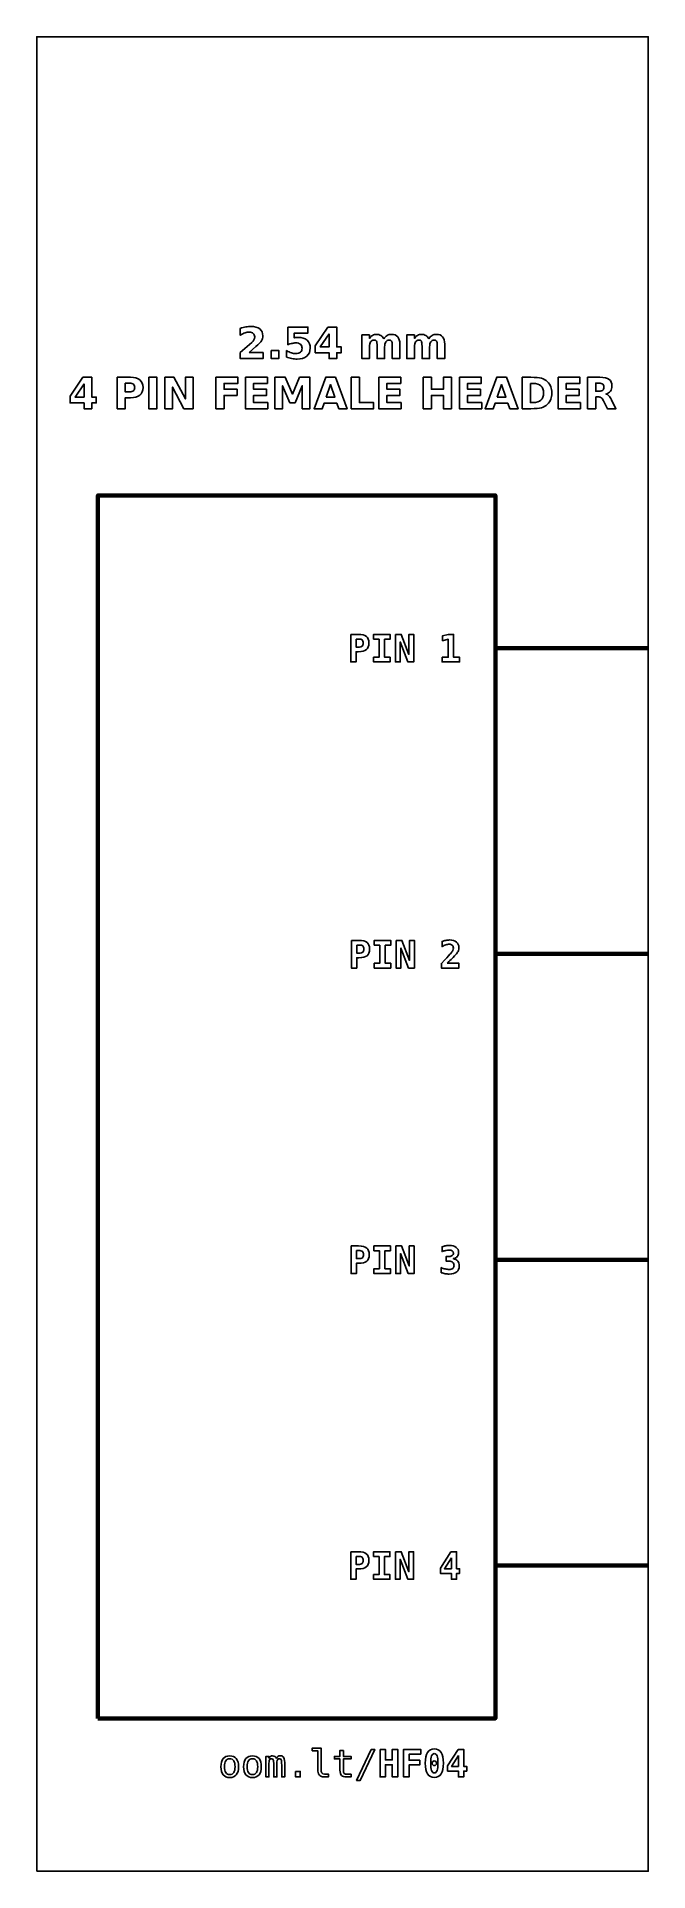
# Model space of a CAD drawing. Header units: centimetres. Extents: x -11.5 to -9.5, y -16.85 to -10.85.
import ezdxf

# ---------------------------------------------------------------- set-up
doc = ezdxf.new("R2010")
doc.units = ezdxf.units.CM
doc.header["$MEASUREMENT"] = 0
doc.layers.add('Layer 1', color=7, linetype='Continuous')

msp = doc.modelspace()

# ---------------------------------------------------------------- linework, layer by layer
at = {"layer": 'Layer 1', "color": 7}
msp.add_lwpolyline([(-11.5, -16.85), (-9.5, -16.85), (-9.5, -10.85), (-11.5, -10.85), (-11.5, -16.85)], close=True, dxfattribs=at)
at = {"layer": 'Layer 1', "color": 7, "lineweight": 100}
msp.add_lwpolyline([(-11.3, -16.35), (-10, -16.35), (-10, -12.35), (-11.3, -12.35), (-11.3, -16.35)], close=True, dxfattribs=at)
at = {"layer": 'Layer 1', "color": 250}
for points, knots in [([(-10.80503, -11.88297), (-10.80503, -11.88297), (-10.75975, -11.88297), (-10.75975, -11.88297), (-10.75975, -11.88297), (-10.75975, -11.88297), (-10.75975, -11.90247), (-10.75975, -11.90247), (-10.75975, -11.90247), (-10.75975, -11.90247), (-10.83452, -11.90247), (-10.83452, -11.90247), (-10.83452, -11.90247), (-10.83452, -11.90247), (-10.83452, -11.88297), (-10.83452, -11.88297), (-10.83452, -11.88297), (-10.83452, -11.88297), (-10.79696, -11.84984), (-10.79696, -11.84984), (-10.79696, -11.84984), (-10.7936, -11.8468), (-10.79113, -11.84384), (-10.78953, -11.84095), (-10.78953, -11.84095), (-10.78791, -11.83805), (-10.78711, -11.83504), (-10.78711, -11.83191), (-10.78711, -11.83191), (-10.78711, -11.82709), (-10.78873, -11.82321), (-10.79197, -11.82027), (-10.79197, -11.82027), (-10.7952, -11.81733), (-10.7995, -11.81588), (-10.80489, -11.81588), (-10.80489, -11.81588), (-10.80902, -11.81588), (-10.81354, -11.81677), (-10.81846, -11.81853), (-10.81846, -11.81853), (-10.82337, -11.8203), (-10.82864, -11.82293), (-10.83424, -11.82641), (-10.83424, -11.82641), (-10.83424, -11.82641), (-10.83424, -11.80381), (-10.83424, -11.80381), (-10.83424, -11.80381), (-10.82826, -11.80184), (-10.82236, -11.80033), (-10.81653, -11.7993), (-10.81653, -11.7993), (-10.81069, -11.79826), (-10.80498, -11.79774), (-10.79936, -11.79774), (-10.79936, -11.79774), (-10.78706, -11.79774), (-10.77749, -11.80045), (-10.77067, -11.80588), (-10.77067, -11.80588), (-10.76385, -11.81129), (-10.76044, -11.81884), (-10.76044, -11.82855), (-10.76044, -11.82855), (-10.76044, -11.83415), (-10.76189, -11.83937), (-10.76479, -11.84422), (-10.76479, -11.84422), (-10.76768, -11.84906), (-10.77377, -11.85555), (-10.78304, -11.86369), (-10.78304, -11.86369), (-10.78304, -11.86369), (-10.80503, -11.88297), (-10.80503, -11.88297)], [0, 0, 0, 0, 0.0526316, 0.0526316, 0.0526316, 0.0526316, 0.1052632, 0.1052632, 0.1052632, 0.1052632, 0.1578947, 0.1578947, 0.1578947, 0.1578947, 0.2105263, 0.2105263, 0.2105263, 0.2105263, 0.2631579, 0.2631579, 0.2631579, 0.2631579, 0.3157895, 0.3157895, 0.3157895, 0.3157895, 0.3684211, 0.3684211, 0.3684211, 0.3684211, 0.4210526, 0.4210526, 0.4210526, 0.4210526, 0.4736842, 0.4736842, 0.4736842, 0.4736842, 0.5263158, 0.5263158, 0.5263158, 0.5263158, 0.5789474, 0.5789474, 0.5789474, 0.5789474, 0.6315789, 0.6315789, 0.6315789, 0.6315789, 0.6842105, 0.6842105, 0.6842105, 0.6842105, 0.7368421, 0.7368421, 0.7368421, 0.7368421, 0.7894737, 0.7894737, 0.7894737, 0.7894737, 0.8421053, 0.8421053, 0.8421053, 0.8421053, 0.8947368, 0.8947368, 0.8947368, 0.8947368, 0.9473684, 0.9473684, 0.9473684, 0.9473684, 1, 1, 1, 1]), ([(-10.67894, -11.7996), (-10.67894, -11.7996), (-10.613, -11.7996), (-10.613, -11.7996), (-10.613, -11.7996), (-10.613, -11.7996), (-10.613, -11.8191), (-10.613, -11.8191), (-10.613, -11.8191), (-10.613, -11.8191), (-10.6578, -11.8191), (-10.6578, -11.8191), (-10.6578, -11.8191), (-10.6578, -11.8191), (-10.6578, -11.83502), (-10.6578, -11.83502), (-10.6578, -11.83502), (-10.65578, -11.83448), (-10.65375, -11.83406), (-10.65171, -11.83375), (-10.65171, -11.83375), (-10.64966, -11.83344), (-10.64752, -11.8333), (-10.64533, -11.8333), (-10.64533, -11.8333), (-10.63278, -11.8333), (-10.62302, -11.83643), (-10.61603, -11.84271), (-10.61603, -11.84271), (-10.60905, -11.84897), (-10.60557, -11.85771), (-10.60557, -11.86891), (-10.60557, -11.86891), (-10.60557, -11.88003), (-10.60938, -11.88874), (-10.61697, -11.89504), (-10.61697, -11.89504), (-10.62457, -11.90132), (-10.63513, -11.90447), (-10.64863, -11.90447), (-10.64863, -11.90447), (-10.65446, -11.90447), (-10.66025, -11.9039), (-10.66596, -11.90278), (-10.66596, -11.90278), (-10.67168, -11.90165), (-10.67737, -11.89995), (-10.68301, -11.89765), (-10.68301, -11.89765), (-10.68301, -11.89765), (-10.68301, -11.87676), (-10.68301, -11.87676), (-10.68301, -11.87676), (-10.67741, -11.87999), (-10.6721, -11.88239), (-10.66707, -11.88398), (-10.66707, -11.88398), (-10.66203, -11.88561), (-10.65728, -11.88641), (-10.65284, -11.88641), (-10.65284, -11.88641), (-10.64639, -11.88641), (-10.64134, -11.88483), (-10.63764, -11.88168), (-10.63764, -11.88168), (-10.63395, -11.87855), (-10.63209, -11.8743), (-10.63209, -11.86891), (-10.63209, -11.86891), (-10.63209, -11.8635), (-10.63395, -11.85924), (-10.63764, -11.85612), (-10.63764, -11.85612), (-10.64134, -11.85299), (-10.64639, -11.85144), (-10.65284, -11.85144), (-10.65284, -11.85144), (-10.65665, -11.85144), (-10.66072, -11.85193), (-10.66502, -11.85292), (-10.66502, -11.85292), (-10.66935, -11.8539), (-10.67398, -11.85543), (-10.67894, -11.8575), (-10.67894, -11.8575), (-10.67894, -11.8575), (-10.67894, -11.7996), (-10.67894, -11.7996)], [0, 0, 0, 0, 0.0454545, 0.0454545, 0.0454545, 0.0454545, 0.0909091, 0.0909091, 0.0909091, 0.0909091, 0.1363636, 0.1363636, 0.1363636, 0.1363636, 0.1818182, 0.1818182, 0.1818182, 0.1818182, 0.2272727, 0.2272727, 0.2272727, 0.2272727, 0.2727273, 0.2727273, 0.2727273, 0.2727273, 0.3181818, 0.3181818, 0.3181818, 0.3181818, 0.3636364, 0.3636364, 0.3636364, 0.3636364, 0.4090909, 0.4090909, 0.4090909, 0.4090909, 0.4545455, 0.4545455, 0.4545455, 0.4545455, 0.5, 0.5, 0.5, 0.5, 0.5454545, 0.5454545, 0.5454545, 0.5454545, 0.5909091, 0.5909091, 0.5909091, 0.5909091, 0.6363636, 0.6363636, 0.6363636, 0.6363636, 0.6818182, 0.6818182, 0.6818182, 0.6818182, 0.7272727, 0.7272727, 0.7272727, 0.7272727, 0.7727273, 0.7727273, 0.7727273, 0.7727273, 0.8181818, 0.8181818, 0.8181818, 0.8181818, 0.8636364, 0.8636364, 0.8636364, 0.8636364, 0.9090909, 0.9090909, 0.9090909, 0.9090909, 0.9545455, 0.9545455, 0.9545455, 0.9545455, 1, 1, 1, 1]), ([(-10.54816, -11.7996), (-10.54816, -11.7996), (-10.51866, -11.7996), (-10.51866, -11.7996), (-10.51866, -11.7996), (-10.51866, -11.7996), (-10.51866, -11.86451), (-10.51866, -11.86451), (-10.51866, -11.86451), (-10.51866, -11.86451), (-10.50399, -11.86451), (-10.50399, -11.86451), (-10.50399, -11.86451), (-10.50399, -11.86451), (-10.50399, -11.88373), (-10.50399, -11.88373), (-10.50399, -11.88373), (-10.50399, -11.88373), (-10.51866, -11.88373), (-10.51866, -11.88373), (-10.51866, -11.88373), (-10.51866, -11.88373), (-10.51866, -11.90247), (-10.51866, -11.90247), (-10.51866, -11.90247), (-10.51866, -11.90247), (-10.54373, -11.90247), (-10.54373, -11.90247), (-10.54373, -11.90247), (-10.54373, -11.90247), (-10.54373, -11.88373), (-10.54373, -11.88373), (-10.54373, -11.88373), (-10.54373, -11.88373), (-10.58936, -11.88373), (-10.58936, -11.88373), (-10.58936, -11.88373), (-10.58936, -11.88373), (-10.58936, -11.86098), (-10.58936, -11.86098), (-10.58936, -11.86098), (-10.58936, -11.86098), (-10.54816, -11.7996), (-10.54816, -11.7996)], [0, 0, 0, 0, 0.0909091, 0.0909091, 0.0909091, 0.0909091, 0.1818182, 0.1818182, 0.1818182, 0.1818182, 0.2727273, 0.2727273, 0.2727273, 0.2727273, 0.3636364, 0.3636364, 0.3636364, 0.3636364, 0.4545455, 0.4545455, 0.4545455, 0.4545455, 0.5454545, 0.5454545, 0.5454545, 0.5454545, 0.6363636, 0.6363636, 0.6363636, 0.6363636, 0.7272727, 0.7272727, 0.7272727, 0.7272727, 0.8181818, 0.8181818, 0.8181818, 0.8181818, 0.9090909, 0.9090909, 0.9090909, 0.9090909, 1, 1, 1, 1]), ([(-10.73311, -11.8758), (-10.73311, -11.8758), (-10.70829, -11.8758), (-10.70829, -11.8758), (-10.70829, -11.8758), (-10.70829, -11.8758), (-10.70829, -11.90247), (-10.70829, -11.90247), (-10.70829, -11.90247), (-10.70829, -11.90247), (-10.73311, -11.90247), (-10.73311, -11.90247), (-10.73311, -11.90247), (-10.73311, -11.90247), (-10.73311, -11.8758), (-10.73311, -11.8758)], [0, 0, 0, 0, 0.25, 0.25, 0.25, 0.25, 0.5, 0.5, 0.5, 0.5, 0.75, 0.75, 0.75, 0.75, 1, 1, 1, 1]), ([(-10.54373, -11.82145), (-10.54373, -11.82145), (-10.57283, -11.86451), (-10.57283, -11.86451), (-10.57283, -11.86451), (-10.57283, -11.86451), (-10.54373, -11.86451), (-10.54373, -11.86451), (-10.54373, -11.86451), (-10.54373, -11.86451), (-10.54373, -11.82145), (-10.54373, -11.82145)], [0, 0, 0, 0, 0.3333333, 0.3333333, 0.3333333, 0.3333333, 0.6666667, 0.6666667, 0.6666667, 0.6666667, 1, 1, 1, 1]), ([(-10.36502, -11.83812), (-10.36189, -11.83335), (-10.3582, -11.8297), (-10.35389, -11.82721), (-10.35389, -11.82721), (-10.34959, -11.82469), (-10.34489, -11.82345), (-10.33974, -11.82345), (-10.33974, -11.82345), (-10.33087, -11.82345), (-10.32412, -11.82618), (-10.31949, -11.83166), (-10.31949, -11.83166), (-10.31485, -11.83711), (-10.31252, -11.84506), (-10.31252, -11.85548), (-10.31252, -11.85548), (-10.31252, -11.85548), (-10.31252, -11.90247), (-10.31252, -11.90247), (-10.31252, -11.90247), (-10.31252, -11.90247), (-10.33734, -11.90247), (-10.33734, -11.90247), (-10.33734, -11.90247), (-10.33734, -11.90247), (-10.33734, -11.86223), (-10.33734, -11.86223), (-10.33734, -11.86223), (-10.33729, -11.86164), (-10.33727, -11.86103), (-10.33724, -11.86037), (-10.33724, -11.86037), (-10.33722, -11.85974), (-10.3372, -11.85882), (-10.3372, -11.85762), (-10.3372, -11.85762), (-10.3372, -11.85216), (-10.33799, -11.84819), (-10.33962, -11.84574), (-10.33962, -11.84574), (-10.34122, -11.84327), (-10.3438, -11.84205), (-10.34738, -11.84205), (-10.34738, -11.84205), (-10.35208, -11.84205), (-10.35568, -11.84398), (-10.35824, -11.84784), (-10.35824, -11.84784), (-10.36078, -11.85169), (-10.3621, -11.85727), (-10.3622, -11.86458), (-10.3622, -11.86458), (-10.3622, -11.86458), (-10.3622, -11.90247), (-10.3622, -11.90247), (-10.3622, -11.90247), (-10.3622, -11.90247), (-10.38701, -11.90247), (-10.38701, -11.90247), (-10.38701, -11.90247), (-10.38701, -11.90247), (-10.38701, -11.86223), (-10.38701, -11.86223), (-10.38701, -11.86223), (-10.38701, -11.85369), (-10.38774, -11.84819), (-10.38922, -11.84574), (-10.38922, -11.84574), (-10.39068, -11.84327), (-10.39329, -11.84205), (-10.39705, -11.84205), (-10.39705, -11.84205), (-10.4018, -11.84205), (-10.40545, -11.844), (-10.40801, -11.84788), (-10.40801, -11.84788), (-10.41057, -11.85176), (-10.41187, -11.85729), (-10.41187, -11.86451), (-10.41187, -11.86451), (-10.41187, -11.86451), (-10.41187, -11.90247), (-10.41187, -11.90247), (-10.41187, -11.90247), (-10.41187, -11.90247), (-10.43668, -11.90247), (-10.43668, -11.90247), (-10.43668, -11.90247), (-10.43668, -11.90247), (-10.43668, -11.82531), (-10.43668, -11.82531), (-10.43668, -11.82531), (-10.43668, -11.82531), (-10.41187, -11.82531), (-10.41187, -11.82531), (-10.41187, -11.82531), (-10.41187, -11.82531), (-10.41187, -11.83662), (-10.41187, -11.83662), (-10.41187, -11.83662), (-10.40883, -11.83224), (-10.40535, -11.82898), (-10.40142, -11.82676), (-10.40142, -11.82676), (-10.3975, -11.82455), (-10.39317, -11.82345), (-10.38844, -11.82345), (-10.38844, -11.82345), (-10.38313, -11.82345), (-10.3784, -11.82474), (-10.37433, -11.82731), (-10.37433, -11.82731), (-10.37024, -11.82989), (-10.36713, -11.83349), (-10.36502, -11.83812)], [0, 0, 0, 0, 0.0344828, 0.0344828, 0.0344828, 0.0344828, 0.0689655, 0.0689655, 0.0689655, 0.0689655, 0.1034483, 0.1034483, 0.1034483, 0.1034483, 0.137931, 0.137931, 0.137931, 0.137931, 0.1724138, 0.1724138, 0.1724138, 0.1724138, 0.2068966, 0.2068966, 0.2068966, 0.2068966, 0.2413793, 0.2413793, 0.2413793, 0.2413793, 0.2758621, 0.2758621, 0.2758621, 0.2758621, 0.3103448, 0.3103448, 0.3103448, 0.3103448, 0.3448276, 0.3448276, 0.3448276, 0.3448276, 0.3793103, 0.3793103, 0.3793103, 0.3793103, 0.4137931, 0.4137931, 0.4137931, 0.4137931, 0.4482759, 0.4482759, 0.4482759, 0.4482759, 0.4827586, 0.4827586, 0.4827586, 0.4827586, 0.5172414, 0.5172414, 0.5172414, 0.5172414, 0.5517241, 0.5517241, 0.5517241, 0.5517241, 0.5862069, 0.5862069, 0.5862069, 0.5862069, 0.6206897, 0.6206897, 0.6206897, 0.6206897, 0.6551724, 0.6551724, 0.6551724, 0.6551724, 0.6896552, 0.6896552, 0.6896552, 0.6896552, 0.7241379, 0.7241379, 0.7241379, 0.7241379, 0.7586207, 0.7586207, 0.7586207, 0.7586207, 0.7931034, 0.7931034, 0.7931034, 0.7931034, 0.8275862, 0.8275862, 0.8275862, 0.8275862, 0.862069, 0.862069, 0.862069, 0.862069, 0.8965517, 0.8965517, 0.8965517, 0.8965517, 0.9310345, 0.9310345, 0.9310345, 0.9310345, 0.9655172, 0.9655172, 0.9655172, 0.9655172, 1, 1, 1, 1]), ([(-10.21798, -11.83812), (-10.21485, -11.83335), (-10.21116, -11.8297), (-10.20685, -11.82721), (-10.20685, -11.82721), (-10.20255, -11.82469), (-10.19785, -11.82345), (-10.1927, -11.82345), (-10.1927, -11.82345), (-10.18383, -11.82345), (-10.17708, -11.82618), (-10.17245, -11.83166), (-10.17245, -11.83166), (-10.16781, -11.83711), (-10.16548, -11.84506), (-10.16548, -11.85548), (-10.16548, -11.85548), (-10.16548, -11.85548), (-10.16548, -11.90247), (-10.16548, -11.90247), (-10.16548, -11.90247), (-10.16548, -11.90247), (-10.1903, -11.90247), (-10.1903, -11.90247), (-10.1903, -11.90247), (-10.1903, -11.90247), (-10.1903, -11.86223), (-10.1903, -11.86223), (-10.1903, -11.86223), (-10.19025, -11.86164), (-10.19023, -11.86103), (-10.1902, -11.86037), (-10.1902, -11.86037), (-10.19018, -11.85974), (-10.19016, -11.85882), (-10.19016, -11.85762), (-10.19016, -11.85762), (-10.19016, -11.85216), (-10.19095, -11.84819), (-10.19258, -11.84574), (-10.19258, -11.84574), (-10.19418, -11.84327), (-10.19676, -11.84205), (-10.20034, -11.84205), (-10.20034, -11.84205), (-10.20504, -11.84205), (-10.20864, -11.84398), (-10.2112, -11.84784), (-10.2112, -11.84784), (-10.21374, -11.85169), (-10.21506, -11.85727), (-10.21516, -11.86458), (-10.21516, -11.86458), (-10.21516, -11.86458), (-10.21516, -11.90247), (-10.21516, -11.90247), (-10.21516, -11.90247), (-10.21516, -11.90247), (-10.23997, -11.90247), (-10.23997, -11.90247), (-10.23997, -11.90247), (-10.23997, -11.90247), (-10.23997, -11.86223), (-10.23997, -11.86223), (-10.23997, -11.86223), (-10.23997, -11.85369), (-10.2407, -11.84819), (-10.24218, -11.84574), (-10.24218, -11.84574), (-10.24364, -11.84327), (-10.24625, -11.84205), (-10.25001, -11.84205), (-10.25001, -11.84205), (-10.25476, -11.84205), (-10.25841, -11.844), (-10.26097, -11.84788), (-10.26097, -11.84788), (-10.26353, -11.85176), (-10.26483, -11.85729), (-10.26483, -11.86451), (-10.26483, -11.86451), (-10.26483, -11.86451), (-10.26483, -11.90247), (-10.26483, -11.90247), (-10.26483, -11.90247), (-10.26483, -11.90247), (-10.28964, -11.90247), (-10.28964, -11.90247), (-10.28964, -11.90247), (-10.28964, -11.90247), (-10.28964, -11.82531), (-10.28964, -11.82531), (-10.28964, -11.82531), (-10.28964, -11.82531), (-10.26483, -11.82531), (-10.26483, -11.82531), (-10.26483, -11.82531), (-10.26483, -11.82531), (-10.26483, -11.83662), (-10.26483, -11.83662), (-10.26483, -11.83662), (-10.26179, -11.83224), (-10.25831, -11.82898), (-10.25438, -11.82676), (-10.25438, -11.82676), (-10.25046, -11.82455), (-10.24613, -11.82345), (-10.2414, -11.82345), (-10.2414, -11.82345), (-10.23609, -11.82345), (-10.23136, -11.82474), (-10.22729, -11.82731), (-10.22729, -11.82731), (-10.2232, -11.82989), (-10.22009, -11.83349), (-10.21798, -11.83812)], [0, 0, 0, 0, 0.0344828, 0.0344828, 0.0344828, 0.0344828, 0.0689655, 0.0689655, 0.0689655, 0.0689655, 0.1034483, 0.1034483, 0.1034483, 0.1034483, 0.137931, 0.137931, 0.137931, 0.137931, 0.1724138, 0.1724138, 0.1724138, 0.1724138, 0.2068966, 0.2068966, 0.2068966, 0.2068966, 0.2413793, 0.2413793, 0.2413793, 0.2413793, 0.2758621, 0.2758621, 0.2758621, 0.2758621, 0.3103448, 0.3103448, 0.3103448, 0.3103448, 0.3448276, 0.3448276, 0.3448276, 0.3448276, 0.3793103, 0.3793103, 0.3793103, 0.3793103, 0.4137931, 0.4137931, 0.4137931, 0.4137931, 0.4482759, 0.4482759, 0.4482759, 0.4482759, 0.4827586, 0.4827586, 0.4827586, 0.4827586, 0.5172414, 0.5172414, 0.5172414, 0.5172414, 0.5517241, 0.5517241, 0.5517241, 0.5517241, 0.5862069, 0.5862069, 0.5862069, 0.5862069, 0.6206897, 0.6206897, 0.6206897, 0.6206897, 0.6551724, 0.6551724, 0.6551724, 0.6551724, 0.6896552, 0.6896552, 0.6896552, 0.6896552, 0.7241379, 0.7241379, 0.7241379, 0.7241379, 0.7586207, 0.7586207, 0.7586207, 0.7586207, 0.7931034, 0.7931034, 0.7931034, 0.7931034, 0.8275862, 0.8275862, 0.8275862, 0.8275862, 0.862069, 0.862069, 0.862069, 0.862069, 0.8965517, 0.8965517, 0.8965517, 0.8965517, 0.9310345, 0.9310345, 0.9310345, 0.9310345, 0.9655172, 0.9655172, 0.9655172, 0.9655172, 1, 1, 1, 1]), ([(-11.34956, -11.96385), (-11.34956, -11.96385), (-11.32006, -11.96385), (-11.32006, -11.96385), (-11.32006, -11.96385), (-11.32006, -11.96385), (-11.32006, -12.02876), (-11.32006, -12.02876), (-11.32006, -12.02876), (-11.32006, -12.02876), (-11.30539, -12.02876), (-11.30539, -12.02876), (-11.30539, -12.02876), (-11.30539, -12.02876), (-11.30539, -12.04798), (-11.30539, -12.04798), (-11.30539, -12.04798), (-11.30539, -12.04798), (-11.32006, -12.04798), (-11.32006, -12.04798), (-11.32006, -12.04798), (-11.32006, -12.04798), (-11.32006, -12.06672), (-11.32006, -12.06672), (-11.32006, -12.06672), (-11.32006, -12.06672), (-11.34513, -12.06672), (-11.34513, -12.06672), (-11.34513, -12.06672), (-11.34513, -12.06672), (-11.34513, -12.04798), (-11.34513, -12.04798), (-11.34513, -12.04798), (-11.34513, -12.04798), (-11.39076, -12.04798), (-11.39076, -12.04798), (-11.39076, -12.04798), (-11.39076, -12.04798), (-11.39076, -12.02523), (-11.39076, -12.02523), (-11.39076, -12.02523), (-11.39076, -12.02523), (-11.34956, -11.96385), (-11.34956, -11.96385)], [0, 0, 0, 0, 0.0909091, 0.0909091, 0.0909091, 0.0909091, 0.1818182, 0.1818182, 0.1818182, 0.1818182, 0.2727273, 0.2727273, 0.2727273, 0.2727273, 0.3636364, 0.3636364, 0.3636364, 0.3636364, 0.4545455, 0.4545455, 0.4545455, 0.4545455, 0.5454545, 0.5454545, 0.5454545, 0.5454545, 0.6363636, 0.6363636, 0.6363636, 0.6363636, 0.7272727, 0.7272727, 0.7272727, 0.7272727, 0.8181818, 0.8181818, 0.8181818, 0.8181818, 0.9090909, 0.9090909, 0.9090909, 0.9090909, 1, 1, 1, 1]), ([(-11.34513, -11.9857), (-11.34513, -11.9857), (-11.37423, -12.02876), (-11.37423, -12.02876), (-11.37423, -12.02876), (-11.37423, -12.02876), (-11.34513, -12.02876), (-11.34513, -12.02876), (-11.34513, -12.02876), (-11.34513, -12.02876), (-11.34513, -11.9857), (-11.34513, -11.9857)], [0, 0, 0, 0, 0.3333333, 0.3333333, 0.3333333, 0.3333333, 0.6666667, 0.6666667, 0.6666667, 0.6666667, 1, 1, 1, 1]), ([(-11.23683, -11.96385), (-11.23683, -11.96385), (-11.19281, -11.96385), (-11.19281, -11.96385), (-11.19281, -11.96385), (-11.17971, -11.96385), (-11.16966, -11.96677), (-11.16265, -11.97258), (-11.16265, -11.97258), (-11.15565, -11.97839), (-11.15214, -11.98666), (-11.15214, -11.99741), (-11.15214, -11.99741), (-11.15214, -12.00818), (-11.15565, -12.01648), (-11.16265, -12.02229), (-11.16265, -12.02229), (-11.16966, -12.0281), (-11.17971, -12.03102), (-11.19281, -12.03102), (-11.19281, -12.03102), (-11.19281, -12.03102), (-11.2103, -12.03102), (-11.2103, -12.03102), (-11.2103, -12.03102), (-11.2103, -12.03102), (-11.2103, -12.06672), (-11.2103, -12.06672), (-11.2103, -12.06672), (-11.2103, -12.06672), (-11.23683, -12.06672), (-11.23683, -12.06672), (-11.23683, -12.06672), (-11.23683, -12.06672), (-11.23683, -11.96385), (-11.23683, -11.96385)], [0, 0, 0, 0, 0.1111111, 0.1111111, 0.1111111, 0.1111111, 0.2222222, 0.2222222, 0.2222222, 0.2222222, 0.3333333, 0.3333333, 0.3333333, 0.3333333, 0.4444444, 0.4444444, 0.4444444, 0.4444444, 0.5555556, 0.5555556, 0.5555556, 0.5555556, 0.6666667, 0.6666667, 0.6666667, 0.6666667, 0.7777778, 0.7777778, 0.7777778, 0.7777778, 0.8888889, 0.8888889, 0.8888889, 0.8888889, 1, 1, 1, 1]), ([(-11.2103, -11.98307), (-11.2103, -11.98307), (-11.2103, -12.0118), (-11.2103, -12.0118), (-11.2103, -12.0118), (-11.2103, -12.0118), (-11.19563, -12.0118), (-11.19563, -12.0118), (-11.19563, -12.0118), (-11.19048, -12.0118), (-11.1865, -12.01056), (-11.1837, -12.00804), (-11.1837, -12.00804), (-11.1809, -12.00555), (-11.17949, -12.002), (-11.17949, -11.99741), (-11.17949, -11.99741), (-11.17949, -11.9928), (-11.1809, -11.98927), (-11.1837, -11.98678), (-11.1837, -11.98678), (-11.1865, -11.98431), (-11.19048, -11.98307), (-11.19563, -11.98307), (-11.19563, -11.98307), (-11.19563, -11.98307), (-11.2103, -11.98307), (-11.2103, -11.98307)], [0, 0, 0, 0, 0.1428571, 0.1428571, 0.1428571, 0.1428571, 0.2857143, 0.2857143, 0.2857143, 0.2857143, 0.4285714, 0.4285714, 0.4285714, 0.4285714, 0.5714286, 0.5714286, 0.5714286, 0.5714286, 0.7142857, 0.7142857, 0.7142857, 0.7142857, 0.8571429, 0.8571429, 0.8571429, 0.8571429, 1, 1, 1, 1]), ([(-11.13342, -11.96385), (-11.13342, -11.96385), (-11.10689, -11.96385), (-11.10689, -11.96385), (-11.10689, -11.96385), (-11.10689, -11.96385), (-11.10689, -12.06672), (-11.10689, -12.06672), (-11.10689, -12.06672), (-11.10689, -12.06672), (-11.13342, -12.06672), (-11.13342, -12.06672), (-11.13342, -12.06672), (-11.13342, -12.06672), (-11.13342, -11.96385), (-11.13342, -11.96385)], [0, 0, 0, 0, 0.25, 0.25, 0.25, 0.25, 0.5, 0.5, 0.5, 0.5, 0.75, 0.75, 0.75, 0.75, 1, 1, 1, 1]), ([(-11.08093, -11.96385), (-11.08093, -11.96385), (-11.0513, -11.96385), (-11.0513, -11.96385), (-11.0513, -11.96385), (-11.0513, -11.96385), (-11.01388, -12.03441), (-11.01388, -12.03441), (-11.01388, -12.03441), (-11.01388, -12.03441), (-11.01388, -11.96385), (-11.01388, -11.96385), (-11.01388, -11.96385), (-11.01388, -11.96385), (-10.98874, -11.96385), (-10.98874, -11.96385), (-10.98874, -11.96385), (-10.98874, -11.96385), (-10.98874, -12.06672), (-10.98874, -12.06672), (-10.98874, -12.06672), (-10.98874, -12.06672), (-11.01837, -12.06672), (-11.01837, -12.06672), (-11.01837, -12.06672), (-11.01837, -12.06672), (-11.05579, -11.99616), (-11.05579, -11.99616), (-11.05579, -11.99616), (-11.05579, -11.99616), (-11.05579, -12.06672), (-11.05579, -12.06672), (-11.05579, -12.06672), (-11.05579, -12.06672), (-11.08093, -12.06672), (-11.08093, -12.06672), (-11.08093, -12.06672), (-11.08093, -12.06672), (-11.08093, -11.96385), (-11.08093, -11.96385)], [0, 0, 0, 0, 0.1, 0.1, 0.1, 0.1, 0.2, 0.2, 0.2, 0.2, 0.3, 0.3, 0.3, 0.3, 0.4, 0.4, 0.4, 0.4, 0.5, 0.5, 0.5, 0.5, 0.6, 0.6, 0.6, 0.6, 0.7, 0.7, 0.7, 0.7, 0.8, 0.8, 0.8, 0.8, 0.9, 0.9, 0.9, 0.9, 1, 1, 1, 1]), ([(-10.91371, -11.96385), (-10.91371, -11.96385), (-10.84212, -11.96385), (-10.84212, -11.96385), (-10.84212, -11.96385), (-10.84212, -11.96385), (-10.84212, -11.98391), (-10.84212, -11.98391), (-10.84212, -11.98391), (-10.84212, -11.98391), (-10.88718, -11.98391), (-10.88718, -11.98391), (-10.88718, -11.98391), (-10.88718, -11.98391), (-10.88718, -12.00306), (-10.88718, -12.00306), (-10.88718, -12.00306), (-10.88718, -12.00306), (-10.8448, -12.00306), (-10.8448, -12.00306), (-10.8448, -12.00306), (-10.8448, -12.00306), (-10.8448, -12.02312), (-10.8448, -12.02312), (-10.8448, -12.02312), (-10.8448, -12.02312), (-10.88718, -12.02312), (-10.88718, -12.02312), (-10.88718, -12.02312), (-10.88718, -12.02312), (-10.88718, -12.06672), (-10.88718, -12.06672), (-10.88718, -12.06672), (-10.88718, -12.06672), (-10.91371, -12.06672), (-10.91371, -12.06672), (-10.91371, -12.06672), (-10.91371, -12.06672), (-10.91371, -11.96385), (-10.91371, -11.96385)], [0, 0, 0, 0, 0.1, 0.1, 0.1, 0.1, 0.2, 0.2, 0.2, 0.2, 0.3, 0.3, 0.3, 0.3, 0.4, 0.4, 0.4, 0.4, 0.5, 0.5, 0.5, 0.5, 0.6, 0.6, 0.6, 0.6, 0.7, 0.7, 0.7, 0.7, 0.8, 0.8, 0.8, 0.8, 0.9, 0.9, 0.9, 0.9, 1, 1, 1, 1]), ([(-10.81731, -11.96385), (-10.81731, -11.96385), (-10.74572, -11.96385), (-10.74572, -11.96385), (-10.74572, -11.96385), (-10.74572, -11.96385), (-10.74572, -11.98391), (-10.74572, -11.98391), (-10.74572, -11.98391), (-10.74572, -11.98391), (-10.79078, -11.98391), (-10.79078, -11.98391), (-10.79078, -11.98391), (-10.79078, -11.98391), (-10.79078, -12.00306), (-10.79078, -12.00306), (-10.79078, -12.00306), (-10.79078, -12.00306), (-10.74843, -12.00306), (-10.74843, -12.00306), (-10.74843, -12.00306), (-10.74843, -12.00306), (-10.74843, -12.02312), (-10.74843, -12.02312), (-10.74843, -12.02312), (-10.74843, -12.02312), (-10.79078, -12.02312), (-10.79078, -12.02312), (-10.79078, -12.02312), (-10.79078, -12.02312), (-10.79078, -12.04666), (-10.79078, -12.04666), (-10.79078, -12.04666), (-10.79078, -12.04666), (-10.74422, -12.04666), (-10.74422, -12.04666), (-10.74422, -12.04666), (-10.74422, -12.04666), (-10.74422, -12.06672), (-10.74422, -12.06672), (-10.74422, -12.06672), (-10.74422, -12.06672), (-10.81731, -12.06672), (-10.81731, -12.06672), (-10.81731, -12.06672), (-10.81731, -12.06672), (-10.81731, -11.96385), (-10.81731, -11.96385)], [0, 0, 0, 0, 0.0833333, 0.0833333, 0.0833333, 0.0833333, 0.1666667, 0.1666667, 0.1666667, 0.1666667, 0.25, 0.25, 0.25, 0.25, 0.3333333, 0.3333333, 0.3333333, 0.3333333, 0.4166667, 0.4166667, 0.4166667, 0.4166667, 0.5, 0.5, 0.5, 0.5, 0.5833333, 0.5833333, 0.5833333, 0.5833333, 0.6666667, 0.6666667, 0.6666667, 0.6666667, 0.75, 0.75, 0.75, 0.75, 0.8333333, 0.8333333, 0.8333333, 0.8333333, 0.9166667, 0.9166667, 0.9166667, 0.9166667, 1, 1, 1, 1]), ([(-10.72091, -11.96385), (-10.72091, -11.96385), (-10.68716, -11.96385), (-10.68716, -11.96385), (-10.68716, -11.96385), (-10.68716, -11.96385), (-10.66371, -12.01891), (-10.66371, -12.01891), (-10.66371, -12.01891), (-10.66371, -12.01891), (-10.64015, -11.96385), (-10.64015, -11.96385), (-10.64015, -11.96385), (-10.64015, -11.96385), (-10.60647, -11.96385), (-10.60647, -11.96385), (-10.60647, -11.96385), (-10.60647, -11.96385), (-10.60647, -12.06672), (-10.60647, -12.06672), (-10.60647, -12.06672), (-10.60647, -12.06672), (-10.63154, -12.06672), (-10.63154, -12.06672), (-10.63154, -12.06672), (-10.63154, -12.06672), (-10.63154, -11.99148), (-10.63154, -11.99148), (-10.63154, -11.99148), (-10.63154, -11.99148), (-10.65525, -12.04694), (-10.65525, -12.04694), (-10.65525, -12.04694), (-10.65525, -12.04694), (-10.67206, -12.04694), (-10.67206, -12.04694), (-10.67206, -12.04694), (-10.67206, -12.04694), (-10.69577, -11.99148), (-10.69577, -11.99148), (-10.69577, -11.99148), (-10.69577, -11.99148), (-10.69577, -12.06672), (-10.69577, -12.06672), (-10.69577, -12.06672), (-10.69577, -12.06672), (-10.72091, -12.06672), (-10.72091, -12.06672), (-10.72091, -12.06672), (-10.72091, -12.06672), (-10.72091, -11.96385), (-10.72091, -11.96385)], [0, 0, 0, 0, 0.0769231, 0.0769231, 0.0769231, 0.0769231, 0.1538462, 0.1538462, 0.1538462, 0.1538462, 0.2307692, 0.2307692, 0.2307692, 0.2307692, 0.3076923, 0.3076923, 0.3076923, 0.3076923, 0.3846154, 0.3846154, 0.3846154, 0.3846154, 0.4615385, 0.4615385, 0.4615385, 0.4615385, 0.5384615, 0.5384615, 0.5384615, 0.5384615, 0.6153846, 0.6153846, 0.6153846, 0.6153846, 0.6923077, 0.6923077, 0.6923077, 0.6923077, 0.7692308, 0.7692308, 0.7692308, 0.7692308, 0.8461538, 0.8461538, 0.8461538, 0.8461538, 0.9230769, 0.9230769, 0.9230769, 0.9230769, 1, 1, 1, 1]), ([(-10.51806, -12.048), (-10.51806, -12.048), (-10.55955, -12.048), (-10.55955, -12.048), (-10.55955, -12.048), (-10.55955, -12.048), (-10.56609, -12.06672), (-10.56609, -12.06672), (-10.56609, -12.06672), (-10.56609, -12.06672), (-10.59276, -12.06672), (-10.59276, -12.06672), (-10.59276, -12.06672), (-10.59276, -12.06672), (-10.55466, -11.96385), (-10.55466, -11.96385), (-10.55466, -11.96385), (-10.55466, -11.96385), (-10.52303, -11.96385), (-10.52303, -11.96385), (-10.52303, -11.96385), (-10.52303, -11.96385), (-10.48493, -12.06672), (-10.48493, -12.06672), (-10.48493, -12.06672), (-10.48493, -12.06672), (-10.5116, -12.06672), (-10.5116, -12.06672), (-10.5116, -12.06672), (-10.5116, -12.06672), (-10.51806, -12.048), (-10.51806, -12.048)], [0, 0, 0, 0, 0.125, 0.125, 0.125, 0.125, 0.25, 0.25, 0.25, 0.25, 0.375, 0.375, 0.375, 0.375, 0.5, 0.5, 0.5, 0.5, 0.625, 0.625, 0.625, 0.625, 0.75, 0.75, 0.75, 0.75, 0.875, 0.875, 0.875, 0.875, 1, 1, 1, 1]), ([(-10.55294, -12.0289), (-10.55294, -12.0289), (-10.52474, -12.0289), (-10.52474, -12.0289), (-10.52474, -12.0289), (-10.52474, -12.0289), (-10.53881, -11.98798), (-10.53881, -11.98798), (-10.53881, -11.98798), (-10.53881, -11.98798), (-10.55294, -12.0289), (-10.55294, -12.0289)], [0, 0, 0, 0, 0.3333333, 0.3333333, 0.3333333, 0.3333333, 0.6666667, 0.6666667, 0.6666667, 0.6666667, 1, 1, 1, 1]), ([(-10.47126, -11.96385), (-10.47126, -11.96385), (-10.44473, -11.96385), (-10.44473, -11.96385), (-10.44473, -11.96385), (-10.44473, -11.96385), (-10.44473, -12.04666), (-10.44473, -12.04666), (-10.44473, -12.04666), (-10.44473, -12.04666), (-10.39817, -12.04666), (-10.39817, -12.04666), (-10.39817, -12.04666), (-10.39817, -12.04666), (-10.39817, -12.06672), (-10.39817, -12.06672), (-10.39817, -12.06672), (-10.39817, -12.06672), (-10.47126, -12.06672), (-10.47126, -12.06672), (-10.47126, -12.06672), (-10.47126, -12.06672), (-10.47126, -11.96385), (-10.47126, -11.96385)], [0, 0, 0, 0, 0.1666667, 0.1666667, 0.1666667, 0.1666667, 0.3333333, 0.3333333, 0.3333333, 0.3333333, 0.5, 0.5, 0.5, 0.5, 0.6666667, 0.6666667, 0.6666667, 0.6666667, 0.8333333, 0.8333333, 0.8333333, 0.8333333, 1, 1, 1, 1]), ([(-10.38135, -11.96385), (-10.38135, -11.96385), (-10.30976, -11.96385), (-10.30976, -11.96385), (-10.30976, -11.96385), (-10.30976, -11.96385), (-10.30976, -11.98391), (-10.30976, -11.98391), (-10.30976, -11.98391), (-10.30976, -11.98391), (-10.35482, -11.98391), (-10.35482, -11.98391), (-10.35482, -11.98391), (-10.35482, -11.98391), (-10.35482, -12.00306), (-10.35482, -12.00306), (-10.35482, -12.00306), (-10.35482, -12.00306), (-10.31247, -12.00306), (-10.31247, -12.00306), (-10.31247, -12.00306), (-10.31247, -12.00306), (-10.31247, -12.02312), (-10.31247, -12.02312), (-10.31247, -12.02312), (-10.31247, -12.02312), (-10.35482, -12.02312), (-10.35482, -12.02312), (-10.35482, -12.02312), (-10.35482, -12.02312), (-10.35482, -12.04666), (-10.35482, -12.04666), (-10.35482, -12.04666), (-10.35482, -12.04666), (-10.30826, -12.04666), (-10.30826, -12.04666), (-10.30826, -12.04666), (-10.30826, -12.04666), (-10.30826, -12.06672), (-10.30826, -12.06672), (-10.30826, -12.06672), (-10.30826, -12.06672), (-10.38135, -12.06672), (-10.38135, -12.06672), (-10.38135, -12.06672), (-10.38135, -12.06672), (-10.38135, -11.96385), (-10.38135, -11.96385)], [0, 0, 0, 0, 0.0833333, 0.0833333, 0.0833333, 0.0833333, 0.1666667, 0.1666667, 0.1666667, 0.1666667, 0.25, 0.25, 0.25, 0.25, 0.3333333, 0.3333333, 0.3333333, 0.3333333, 0.4166667, 0.4166667, 0.4166667, 0.4166667, 0.5, 0.5, 0.5, 0.5, 0.5833333, 0.5833333, 0.5833333, 0.5833333, 0.6666667, 0.6666667, 0.6666667, 0.6666667, 0.75, 0.75, 0.75, 0.75, 0.8333333, 0.8333333, 0.8333333, 0.8333333, 0.9166667, 0.9166667, 0.9166667, 0.9166667, 1, 1, 1, 1]), ([(-10.23582, -11.96385), (-10.23582, -11.96385), (-10.20929, -11.96385), (-10.20929, -11.96385), (-10.20929, -11.96385), (-10.20929, -11.96385), (-10.20929, -12.00306), (-10.20929, -12.00306), (-10.20929, -12.00306), (-10.20929, -12.00306), (-10.17016, -12.00306), (-10.17016, -12.00306), (-10.17016, -12.00306), (-10.17016, -12.00306), (-10.17016, -11.96385), (-10.17016, -11.96385), (-10.17016, -11.96385), (-10.17016, -11.96385), (-10.14363, -11.96385), (-10.14363, -11.96385), (-10.14363, -11.96385), (-10.14363, -11.96385), (-10.14363, -12.06672), (-10.14363, -12.06672), (-10.14363, -12.06672), (-10.14363, -12.06672), (-10.17016, -12.06672), (-10.17016, -12.06672), (-10.17016, -12.06672), (-10.17016, -12.06672), (-10.17016, -12.02312), (-10.17016, -12.02312), (-10.17016, -12.02312), (-10.17016, -12.02312), (-10.20929, -12.02312), (-10.20929, -12.02312), (-10.20929, -12.02312), (-10.20929, -12.02312), (-10.20929, -12.06672), (-10.20929, -12.06672), (-10.20929, -12.06672), (-10.20929, -12.06672), (-10.23582, -12.06672), (-10.23582, -12.06672), (-10.23582, -12.06672), (-10.23582, -12.06672), (-10.23582, -11.96385), (-10.23582, -11.96385)], [0, 0, 0, 0, 0.0833333, 0.0833333, 0.0833333, 0.0833333, 0.1666667, 0.1666667, 0.1666667, 0.1666667, 0.25, 0.25, 0.25, 0.25, 0.3333333, 0.3333333, 0.3333333, 0.3333333, 0.4166667, 0.4166667, 0.4166667, 0.4166667, 0.5, 0.5, 0.5, 0.5, 0.5833333, 0.5833333, 0.5833333, 0.5833333, 0.6666667, 0.6666667, 0.6666667, 0.6666667, 0.75, 0.75, 0.75, 0.75, 0.8333333, 0.8333333, 0.8333333, 0.8333333, 0.9166667, 0.9166667, 0.9166667, 0.9166667, 1, 1, 1, 1]), ([(-10.11773, -11.96385), (-10.11773, -11.96385), (-10.04614, -11.96385), (-10.04614, -11.96385), (-10.04614, -11.96385), (-10.04614, -11.96385), (-10.04614, -11.98391), (-10.04614, -11.98391), (-10.04614, -11.98391), (-10.04614, -11.98391), (-10.0912, -11.98391), (-10.0912, -11.98391), (-10.0912, -11.98391), (-10.0912, -11.98391), (-10.0912, -12.00306), (-10.0912, -12.00306), (-10.0912, -12.00306), (-10.0912, -12.00306), (-10.04885, -12.00306), (-10.04885, -12.00306), (-10.04885, -12.00306), (-10.04885, -12.00306), (-10.04885, -12.02312), (-10.04885, -12.02312), (-10.04885, -12.02312), (-10.04885, -12.02312), (-10.0912, -12.02312), (-10.0912, -12.02312), (-10.0912, -12.02312), (-10.0912, -12.02312), (-10.0912, -12.04666), (-10.0912, -12.04666), (-10.0912, -12.04666), (-10.0912, -12.04666), (-10.04464, -12.04666), (-10.04464, -12.04666), (-10.04464, -12.04666), (-10.04464, -12.04666), (-10.04464, -12.06672), (-10.04464, -12.06672), (-10.04464, -12.06672), (-10.04464, -12.06672), (-10.11773, -12.06672), (-10.11773, -12.06672), (-10.11773, -12.06672), (-10.11773, -12.06672), (-10.11773, -11.96385), (-10.11773, -11.96385)], [0, 0, 0, 0, 0.0833333, 0.0833333, 0.0833333, 0.0833333, 0.1666667, 0.1666667, 0.1666667, 0.1666667, 0.25, 0.25, 0.25, 0.25, 0.3333333, 0.3333333, 0.3333333, 0.3333333, 0.4166667, 0.4166667, 0.4166667, 0.4166667, 0.5, 0.5, 0.5, 0.5, 0.5833333, 0.5833333, 0.5833333, 0.5833333, 0.6666667, 0.6666667, 0.6666667, 0.6666667, 0.75, 0.75, 0.75, 0.75, 0.8333333, 0.8333333, 0.8333333, 0.8333333, 0.9166667, 0.9166667, 0.9166667, 0.9166667, 1, 1, 1, 1]), ([(-9.95891, -12.048), (-9.95891, -12.048), (-10.0004, -12.048), (-10.0004, -12.048), (-10.0004, -12.048), (-10.0004, -12.048), (-10.00694, -12.06672), (-10.00694, -12.06672), (-10.00694, -12.06672), (-10.00694, -12.06672), (-10.03361, -12.06672), (-10.03361, -12.06672), (-10.03361, -12.06672), (-10.03361, -12.06672), (-9.99551, -11.96385), (-9.99551, -11.96385), (-9.99551, -11.96385), (-9.99551, -11.96385), (-9.96388, -11.96385), (-9.96388, -11.96385), (-9.96388, -11.96385), (-9.96388, -11.96385), (-9.92578, -12.06672), (-9.92578, -12.06672), (-9.92578, -12.06672), (-9.92578, -12.06672), (-9.95245, -12.06672), (-9.95245, -12.06672), (-9.95245, -12.06672), (-9.95245, -12.06672), (-9.95891, -12.048), (-9.95891, -12.048)], [0, 0, 0, 0, 0.125, 0.125, 0.125, 0.125, 0.25, 0.25, 0.25, 0.25, 0.375, 0.375, 0.375, 0.375, 0.5, 0.5, 0.5, 0.5, 0.625, 0.625, 0.625, 0.625, 0.75, 0.75, 0.75, 0.75, 0.875, 0.875, 0.875, 0.875, 1, 1, 1, 1]), ([(-9.99379, -12.0289), (-9.99379, -12.0289), (-9.96559, -12.0289), (-9.96559, -12.0289), (-9.96559, -12.0289), (-9.96559, -12.0289), (-9.97966, -11.98798), (-9.97966, -11.98798), (-9.97966, -11.98798), (-9.97966, -11.98798), (-9.99379, -12.0289), (-9.99379, -12.0289)], [0, 0, 0, 0, 0.3333333, 0.3333333, 0.3333333, 0.3333333, 0.6666667, 0.6666667, 0.6666667, 0.6666667, 1, 1, 1, 1]), ([(-9.91211, -11.96385), (-9.91211, -11.96385), (-9.88412, -11.96385), (-9.88412, -11.96385), (-9.88412, -11.96385), (-9.86851, -11.96385), (-9.85689, -11.96496), (-9.84925, -11.96719), (-9.84925, -11.96719), (-9.8416, -11.96942), (-9.83504, -11.97319), (-9.82956, -11.97853), (-9.82956, -11.97853), (-9.82474, -11.98316), (-9.82117, -11.98852), (-9.81881, -11.99459), (-9.81881, -11.99459), (-9.81649, -12.00063), (-9.81531, -12.0075), (-9.81531, -12.01519), (-9.81531, -12.01519), (-9.81531, -12.02295), (-9.81649, -12.02987), (-9.81881, -12.03596), (-9.81881, -12.03596), (-9.82117, -12.04205), (-9.82474, -12.04741), (-9.82956, -12.05204), (-9.82956, -12.05204), (-9.83509, -12.05738), (-9.8417, -12.06115), (-9.84941, -12.06338), (-9.84941, -12.06338), (-9.85713, -12.06561), (-9.8687, -12.06672), (-9.88412, -12.06672), (-9.88412, -12.06672), (-9.88412, -12.06672), (-9.91211, -12.06672), (-9.91211, -12.06672), (-9.91211, -12.06672), (-9.91211, -12.06672), (-9.91211, -11.96385), (-9.91211, -11.96385)], [0, 0, 0, 0, 0.0909091, 0.0909091, 0.0909091, 0.0909091, 0.1818182, 0.1818182, 0.1818182, 0.1818182, 0.2727273, 0.2727273, 0.2727273, 0.2727273, 0.3636364, 0.3636364, 0.3636364, 0.3636364, 0.4545455, 0.4545455, 0.4545455, 0.4545455, 0.5454545, 0.5454545, 0.5454545, 0.5454545, 0.6363636, 0.6363636, 0.6363636, 0.6363636, 0.7272727, 0.7272727, 0.7272727, 0.7272727, 0.8181818, 0.8181818, 0.8181818, 0.8181818, 0.9090909, 0.9090909, 0.9090909, 0.9090909, 1, 1, 1, 1]), ([(-9.88558, -11.98391), (-9.88558, -11.98391), (-9.88558, -12.04666), (-9.88558, -12.04666), (-9.88558, -12.04666), (-9.88558, -12.04666), (-9.87608, -12.04666), (-9.87608, -12.04666), (-9.87608, -12.04666), (-9.86524, -12.04666), (-9.85696, -12.04398), (-9.85125, -12.03859), (-9.85125, -12.03859), (-9.84553, -12.03323), (-9.84266, -12.02542), (-9.84266, -12.01519), (-9.84266, -12.01519), (-9.84266, -12.00498), (-9.84551, -11.99722), (-9.8512, -11.99191), (-9.8512, -11.99191), (-9.85689, -11.98657), (-9.86519, -11.98391), (-9.87608, -11.98391), (-9.87608, -11.98391), (-9.87608, -11.98391), (-9.88558, -11.98391), (-9.88558, -11.98391)], [0, 0, 0, 0, 0.1428571, 0.1428571, 0.1428571, 0.1428571, 0.2857143, 0.2857143, 0.2857143, 0.2857143, 0.4285714, 0.4285714, 0.4285714, 0.4285714, 0.5714286, 0.5714286, 0.5714286, 0.5714286, 0.7142857, 0.7142857, 0.7142857, 0.7142857, 0.8571429, 0.8571429, 0.8571429, 0.8571429, 1, 1, 1, 1]), ([(-9.79499, -11.96385), (-9.79499, -11.96385), (-9.7234, -11.96385), (-9.7234, -11.96385), (-9.7234, -11.96385), (-9.7234, -11.96385), (-9.7234, -11.98391), (-9.7234, -11.98391), (-9.7234, -11.98391), (-9.7234, -11.98391), (-9.76846, -11.98391), (-9.76846, -11.98391), (-9.76846, -11.98391), (-9.76846, -11.98391), (-9.76846, -12.00306), (-9.76846, -12.00306), (-9.76846, -12.00306), (-9.76846, -12.00306), (-9.72611, -12.00306), (-9.72611, -12.00306), (-9.72611, -12.00306), (-9.72611, -12.00306), (-9.72611, -12.02312), (-9.72611, -12.02312), (-9.72611, -12.02312), (-9.72611, -12.02312), (-9.76846, -12.02312), (-9.76846, -12.02312), (-9.76846, -12.02312), (-9.76846, -12.02312), (-9.76846, -12.04666), (-9.76846, -12.04666), (-9.76846, -12.04666), (-9.76846, -12.04666), (-9.7219, -12.04666), (-9.7219, -12.04666), (-9.7219, -12.04666), (-9.7219, -12.04666), (-9.7219, -12.06672), (-9.7219, -12.06672), (-9.7219, -12.06672), (-9.7219, -12.06672), (-9.79499, -12.06672), (-9.79499, -12.06672), (-9.79499, -12.06672), (-9.79499, -12.06672), (-9.79499, -11.96385), (-9.79499, -11.96385)], [0, 0, 0, 0, 0.0833333, 0.0833333, 0.0833333, 0.0833333, 0.1666667, 0.1666667, 0.1666667, 0.1666667, 0.25, 0.25, 0.25, 0.25, 0.3333333, 0.3333333, 0.3333333, 0.3333333, 0.4166667, 0.4166667, 0.4166667, 0.4166667, 0.5, 0.5, 0.5, 0.5, 0.5833333, 0.5833333, 0.5833333, 0.5833333, 0.6666667, 0.6666667, 0.6666667, 0.6666667, 0.75, 0.75, 0.75, 0.75, 0.8333333, 0.8333333, 0.8333333, 0.8333333, 0.9166667, 0.9166667, 0.9166667, 0.9166667, 1, 1, 1, 1]), ([(-9.67206, -12.0278), (-9.67206, -12.0278), (-9.67206, -12.06672), (-9.67206, -12.06672), (-9.67206, -12.06672), (-9.67206, -12.06672), (-9.69859, -12.06672), (-9.69859, -12.06672), (-9.69859, -12.06672), (-9.69859, -12.06672), (-9.69859, -11.96385), (-9.69859, -11.96385), (-9.69859, -11.96385), (-9.69859, -11.96385), (-9.65807, -11.96385), (-9.65807, -11.96385), (-9.65807, -11.96385), (-9.64452, -11.96385), (-9.63457, -11.96613), (-9.62827, -11.97067), (-9.62827, -11.97067), (-9.62195, -11.97521), (-9.61879, -11.98241), (-9.61879, -11.99224), (-9.61879, -11.99224), (-9.61879, -11.99903), (-9.62044, -12.00463), (-9.62371, -12.00898), (-9.62371, -12.00898), (-9.627, -12.01336), (-9.63196, -12.01658), (-9.63857, -12.01863), (-9.63857, -12.01863), (-9.63495, -12.01947), (-9.63168, -12.02133), (-9.62881, -12.02425), (-9.62881, -12.02425), (-9.62594, -12.02716), (-9.62305, -12.03158), (-9.62011, -12.03751), (-9.62011, -12.03751), (-9.62011, -12.03751), (-9.60569, -12.06672), (-9.60569, -12.06672), (-9.60569, -12.06672), (-9.60569, -12.06672), (-9.63396, -12.06672), (-9.63396, -12.06672), (-9.63396, -12.06672), (-9.63396, -12.06672), (-9.6465, -12.04116), (-9.6465, -12.04116), (-9.6465, -12.04116), (-9.64901, -12.03603), (-9.65158, -12.0325), (-9.65419, -12.03062), (-9.65419, -12.03062), (-9.65678, -12.02874), (-9.66023, -12.0278), (-9.66456, -12.0278), (-9.66456, -12.0278), (-9.66456, -12.0278), (-9.67206, -12.0278), (-9.67206, -12.0278)], [0, 0, 0, 0, 0.0625, 0.0625, 0.0625, 0.0625, 0.125, 0.125, 0.125, 0.125, 0.1875, 0.1875, 0.1875, 0.1875, 0.25, 0.25, 0.25, 0.25, 0.3125, 0.3125, 0.3125, 0.3125, 0.375, 0.375, 0.375, 0.375, 0.4375, 0.4375, 0.4375, 0.4375, 0.5, 0.5, 0.5, 0.5, 0.5625, 0.5625, 0.5625, 0.5625, 0.625, 0.625, 0.625, 0.625, 0.6875, 0.6875, 0.6875, 0.6875, 0.75, 0.75, 0.75, 0.75, 0.8125, 0.8125, 0.8125, 0.8125, 0.875, 0.875, 0.875, 0.875, 0.9375, 0.9375, 0.9375, 0.9375, 1, 1, 1, 1]), ([(-9.66089, -12.00948), (-9.65534, -12.00948), (-9.65134, -12.00844), (-9.64894, -12.00637), (-9.64894, -12.00637), (-9.64652, -12.0043), (-9.64532, -12.00089), (-9.64532, -11.99616), (-9.64532, -11.99616), (-9.64532, -11.99148), (-9.64652, -11.98812), (-9.64894, -11.9861), (-9.64894, -11.9861), (-9.65134, -11.98408), (-9.65534, -11.98307), (-9.66089, -11.98307), (-9.66089, -11.98307), (-9.66089, -11.98307), (-9.67206, -11.98307), (-9.67206, -11.98307), (-9.67206, -11.98307), (-9.67206, -11.98307), (-9.67206, -12.00948), (-9.67206, -12.00948), (-9.67206, -12.00948), (-9.67206, -12.00948), (-9.66089, -12.00948), (-9.66089, -12.00948)], [0, 0, 0, 0, 0.1428571, 0.1428571, 0.1428571, 0.1428571, 0.2857143, 0.2857143, 0.2857143, 0.2857143, 0.4285714, 0.4285714, 0.4285714, 0.4285714, 0.5714286, 0.5714286, 0.5714286, 0.5714286, 0.7142857, 0.7142857, 0.7142857, 0.7142857, 0.8571429, 0.8571429, 0.8571429, 0.8571429, 1, 1, 1, 1]), ([(-10.47311, -12.80498), (-10.47311, -12.80498), (-10.44868, -12.80498), (-10.44868, -12.80498), (-10.44868, -12.80498), (-10.43627, -12.80498), (-10.42734, -12.80718), (-10.42189, -12.81161), (-10.42189, -12.81161), (-10.41643, -12.81603), (-10.41372, -12.82321), (-10.41372, -12.83313), (-10.41372, -12.83313), (-10.41372, -12.84305), (-10.41643, -12.85023), (-10.42189, -12.85466), (-10.42189, -12.85466), (-10.42734, -12.85908), (-10.43627, -12.86128), (-10.44868, -12.86128), (-10.44868, -12.86128), (-10.44868, -12.86128), (-10.45533, -12.86128), (-10.45533, -12.86128), (-10.45533, -12.86128), (-10.45533, -12.86128), (-10.45533, -12.89499), (-10.45533, -12.89499), (-10.45533, -12.89499), (-10.45533, -12.89499), (-10.47311, -12.89499), (-10.47311, -12.89499), (-10.47311, -12.89499), (-10.47311, -12.89499), (-10.47311, -12.80498), (-10.47311, -12.80498)], [0, 0, 0, 0, 0.1111111, 0.1111111, 0.1111111, 0.1111111, 0.2222222, 0.2222222, 0.2222222, 0.2222222, 0.3333333, 0.3333333, 0.3333333, 0.3333333, 0.4444444, 0.4444444, 0.4444444, 0.4444444, 0.5555556, 0.5555556, 0.5555556, 0.5555556, 0.6666667, 0.6666667, 0.6666667, 0.6666667, 0.7777778, 0.7777778, 0.7777778, 0.7777778, 0.8888889, 0.8888889, 0.8888889, 0.8888889, 1, 1, 1, 1]), ([(-10.45533, -12.81994), (-10.45533, -12.81994), (-10.45533, -12.84632), (-10.45533, -12.84632), (-10.45533, -12.84632), (-10.45533, -12.84632), (-10.44802, -12.84632), (-10.44802, -12.84632), (-10.44802, -12.84632), (-10.4422, -12.84632), (-10.4381, -12.84533), (-10.43576, -12.84338), (-10.43576, -12.84338), (-10.43339, -12.8414), (-10.43222, -12.83799), (-10.43222, -12.83313), (-10.43222, -12.83313), (-10.43222, -12.82828), (-10.43339, -12.82486), (-10.43576, -12.82288), (-10.43576, -12.82288), (-10.4381, -12.82093), (-10.4422, -12.81994), (-10.44802, -12.81994), (-10.44802, -12.81994), (-10.44802, -12.81994), (-10.45533, -12.81994), (-10.45533, -12.81994)], [0, 0, 0, 0, 0.1428571, 0.1428571, 0.1428571, 0.1428571, 0.2857143, 0.2857143, 0.2857143, 0.2857143, 0.4285714, 0.4285714, 0.4285714, 0.4285714, 0.5714286, 0.5714286, 0.5714286, 0.5714286, 0.7142857, 0.7142857, 0.7142857, 0.7142857, 0.8571429, 0.8571429, 0.8571429, 0.8571429, 1, 1, 1, 1]), ([(-10.39818, -12.82066), (-10.39818, -12.82066), (-10.39818, -12.80498), (-10.39818, -12.80498), (-10.39818, -12.80498), (-10.39818, -12.80498), (-10.34459, -12.80498), (-10.34459, -12.80498), (-10.34459, -12.80498), (-10.34459, -12.80498), (-10.34459, -12.82066), (-10.34459, -12.82066), (-10.34459, -12.82066), (-10.34459, -12.82066), (-10.3625, -12.82066), (-10.3625, -12.82066), (-10.3625, -12.82066), (-10.3625, -12.82066), (-10.3625, -12.87931), (-10.3625, -12.87931), (-10.3625, -12.87931), (-10.3625, -12.87931), (-10.34459, -12.87931), (-10.34459, -12.87931), (-10.34459, -12.87931), (-10.34459, -12.87931), (-10.34459, -12.89499), (-10.34459, -12.89499), (-10.34459, -12.89499), (-10.34459, -12.89499), (-10.39818, -12.89499), (-10.39818, -12.89499), (-10.39818, -12.89499), (-10.39818, -12.89499), (-10.39818, -12.87931), (-10.39818, -12.87931), (-10.39818, -12.87931), (-10.39818, -12.87931), (-10.38028, -12.87931), (-10.38028, -12.87931), (-10.38028, -12.87931), (-10.38028, -12.87931), (-10.38028, -12.82066), (-10.38028, -12.82066), (-10.38028, -12.82066), (-10.38028, -12.82066), (-10.39818, -12.82066), (-10.39818, -12.82066)], [0, 0, 0, 0, 0.0833333, 0.0833333, 0.0833333, 0.0833333, 0.1666667, 0.1666667, 0.1666667, 0.1666667, 0.25, 0.25, 0.25, 0.25, 0.3333333, 0.3333333, 0.3333333, 0.3333333, 0.4166667, 0.4166667, 0.4166667, 0.4166667, 0.5, 0.5, 0.5, 0.5, 0.5833333, 0.5833333, 0.5833333, 0.5833333, 0.6666667, 0.6666667, 0.6666667, 0.6666667, 0.75, 0.75, 0.75, 0.75, 0.8333333, 0.8333333, 0.8333333, 0.8333333, 0.9166667, 0.9166667, 0.9166667, 0.9166667, 1, 1, 1, 1]), ([(-10.32704, -12.80498), (-10.32704, -12.80498), (-10.30792, -12.80498), (-10.30792, -12.80498), (-10.30792, -12.80498), (-10.30792, -12.80498), (-10.28286, -12.8704), (-10.28286, -12.8704), (-10.28286, -12.8704), (-10.28286, -12.8704), (-10.28286, -12.80498), (-10.28286, -12.80498), (-10.28286, -12.80498), (-10.28286, -12.80498), (-10.26718, -12.80498), (-10.26718, -12.80498), (-10.26718, -12.80498), (-10.26718, -12.80498), (-10.26718, -12.89499), (-10.26718, -12.89499), (-10.26718, -12.89499), (-10.26718, -12.89499), (-10.28617, -12.89499), (-10.28617, -12.89499), (-10.28617, -12.89499), (-10.28617, -12.89499), (-10.31136, -12.82957), (-10.31136, -12.82957), (-10.31136, -12.82957), (-10.31136, -12.82957), (-10.31136, -12.89499), (-10.31136, -12.89499), (-10.31136, -12.89499), (-10.31136, -12.89499), (-10.32704, -12.89499), (-10.32704, -12.89499), (-10.32704, -12.89499), (-10.32704, -12.89499), (-10.32704, -12.80498), (-10.32704, -12.80498)], [0, 0, 0, 0, 0.1, 0.1, 0.1, 0.1, 0.2, 0.2, 0.2, 0.2, 0.3, 0.3, 0.3, 0.3, 0.4, 0.4, 0.4, 0.4, 0.5, 0.5, 0.5, 0.5, 0.6, 0.6, 0.6, 0.6, 0.7, 0.7, 0.7, 0.7, 0.8, 0.8, 0.8, 0.8, 0.9, 0.9, 0.9, 0.9, 1, 1, 1, 1]), ([(-10.17422, -12.87931), (-10.17422, -12.87931), (-10.15432, -12.87931), (-10.15432, -12.87931), (-10.15432, -12.87931), (-10.15432, -12.87931), (-10.15432, -12.82089), (-10.15432, -12.82089), (-10.15432, -12.82089), (-10.15432, -12.82089), (-10.17282, -12.82548), (-10.17282, -12.82548), (-10.17282, -12.82548), (-10.17282, -12.82548), (-10.17282, -12.80945), (-10.17282, -12.80945), (-10.17282, -12.80945), (-10.17282, -12.80945), (-10.1542, -12.80498), (-10.1542, -12.80498), (-10.1542, -12.80498), (-10.1542, -12.80498), (-10.13702, -12.80498), (-10.13702, -12.80498), (-10.13702, -12.80498), (-10.13702, -12.80498), (-10.13702, -12.87931), (-10.13702, -12.87931), (-10.13702, -12.87931), (-10.13702, -12.87931), (-10.11712, -12.87931), (-10.11712, -12.87931), (-10.11712, -12.87931), (-10.11712, -12.87931), (-10.11712, -12.89499), (-10.11712, -12.89499), (-10.11712, -12.89499), (-10.11712, -12.89499), (-10.17422, -12.89499), (-10.17422, -12.89499), (-10.17422, -12.89499), (-10.17422, -12.89499), (-10.17422, -12.87931), (-10.17422, -12.87931)], [0, 0, 0, 0, 0.0909091, 0.0909091, 0.0909091, 0.0909091, 0.1818182, 0.1818182, 0.1818182, 0.1818182, 0.2727273, 0.2727273, 0.2727273, 0.2727273, 0.3636364, 0.3636364, 0.3636364, 0.3636364, 0.4545455, 0.4545455, 0.4545455, 0.4545455, 0.5454545, 0.5454545, 0.5454545, 0.5454545, 0.6363636, 0.6363636, 0.6363636, 0.6363636, 0.7272727, 0.7272727, 0.7272727, 0.7272727, 0.8181818, 0.8181818, 0.8181818, 0.8181818, 0.9090909, 0.9090909, 0.9090909, 0.9090909, 1, 1, 1, 1]), ([(-10.47093, -13.80581), (-10.47093, -13.80581), (-10.4465, -13.80581), (-10.4465, -13.80581), (-10.4465, -13.80581), (-10.43409, -13.80581), (-10.42516, -13.80801), (-10.41971, -13.81244), (-10.41971, -13.81244), (-10.41425, -13.81686), (-10.41154, -13.82404), (-10.41154, -13.83396), (-10.41154, -13.83396), (-10.41154, -13.84388), (-10.41425, -13.85106), (-10.41971, -13.85549), (-10.41971, -13.85549), (-10.42516, -13.85991), (-10.43409, -13.86211), (-10.4465, -13.86211), (-10.4465, -13.86211), (-10.4465, -13.86211), (-10.45315, -13.86211), (-10.45315, -13.86211), (-10.45315, -13.86211), (-10.45315, -13.86211), (-10.45315, -13.89582), (-10.45315, -13.89582), (-10.45315, -13.89582), (-10.45315, -13.89582), (-10.47093, -13.89582), (-10.47093, -13.89582), (-10.47093, -13.89582), (-10.47093, -13.89582), (-10.47093, -13.80581), (-10.47093, -13.80581)], [0, 0, 0, 0, 0.1111111, 0.1111111, 0.1111111, 0.1111111, 0.2222222, 0.2222222, 0.2222222, 0.2222222, 0.3333333, 0.3333333, 0.3333333, 0.3333333, 0.4444444, 0.4444444, 0.4444444, 0.4444444, 0.5555556, 0.5555556, 0.5555556, 0.5555556, 0.6666667, 0.6666667, 0.6666667, 0.6666667, 0.7777778, 0.7777778, 0.7777778, 0.7777778, 0.8888889, 0.8888889, 0.8888889, 0.8888889, 1, 1, 1, 1]), ([(-10.45315, -13.82077), (-10.45315, -13.82077), (-10.45315, -13.84715), (-10.45315, -13.84715), (-10.45315, -13.84715), (-10.45315, -13.84715), (-10.44584, -13.84715), (-10.44584, -13.84715), (-10.44584, -13.84715), (-10.44002, -13.84715), (-10.43592, -13.84616), (-10.43358, -13.84421), (-10.43358, -13.84421), (-10.43121, -13.84223), (-10.43004, -13.83882), (-10.43004, -13.83396), (-10.43004, -13.83396), (-10.43004, -13.82911), (-10.43121, -13.82569), (-10.43358, -13.82371), (-10.43358, -13.82371), (-10.43592, -13.82176), (-10.44002, -13.82077), (-10.44584, -13.82077), (-10.44584, -13.82077), (-10.44584, -13.82077), (-10.45315, -13.82077), (-10.45315, -13.82077)], [0, 0, 0, 0, 0.1428571, 0.1428571, 0.1428571, 0.1428571, 0.2857143, 0.2857143, 0.2857143, 0.2857143, 0.4285714, 0.4285714, 0.4285714, 0.4285714, 0.5714286, 0.5714286, 0.5714286, 0.5714286, 0.7142857, 0.7142857, 0.7142857, 0.7142857, 0.8571429, 0.8571429, 0.8571429, 0.8571429, 1, 1, 1, 1]), ([(-10.396, -13.82149), (-10.396, -13.82149), (-10.396, -13.80581), (-10.396, -13.80581), (-10.396, -13.80581), (-10.396, -13.80581), (-10.34241, -13.80581), (-10.34241, -13.80581), (-10.34241, -13.80581), (-10.34241, -13.80581), (-10.34241, -13.82149), (-10.34241, -13.82149), (-10.34241, -13.82149), (-10.34241, -13.82149), (-10.36032, -13.82149), (-10.36032, -13.82149), (-10.36032, -13.82149), (-10.36032, -13.82149), (-10.36032, -13.88014), (-10.36032, -13.88014), (-10.36032, -13.88014), (-10.36032, -13.88014), (-10.34241, -13.88014), (-10.34241, -13.88014), (-10.34241, -13.88014), (-10.34241, -13.88014), (-10.34241, -13.89582), (-10.34241, -13.89582), (-10.34241, -13.89582), (-10.34241, -13.89582), (-10.396, -13.89582), (-10.396, -13.89582), (-10.396, -13.89582), (-10.396, -13.89582), (-10.396, -13.88014), (-10.396, -13.88014), (-10.396, -13.88014), (-10.396, -13.88014), (-10.3781, -13.88014), (-10.3781, -13.88014), (-10.3781, -13.88014), (-10.3781, -13.88014), (-10.3781, -13.82149), (-10.3781, -13.82149), (-10.3781, -13.82149), (-10.3781, -13.82149), (-10.396, -13.82149), (-10.396, -13.82149)], [0, 0, 0, 0, 0.0833333, 0.0833333, 0.0833333, 0.0833333, 0.1666667, 0.1666667, 0.1666667, 0.1666667, 0.25, 0.25, 0.25, 0.25, 0.3333333, 0.3333333, 0.3333333, 0.3333333, 0.4166667, 0.4166667, 0.4166667, 0.4166667, 0.5, 0.5, 0.5, 0.5, 0.5833333, 0.5833333, 0.5833333, 0.5833333, 0.6666667, 0.6666667, 0.6666667, 0.6666667, 0.75, 0.75, 0.75, 0.75, 0.8333333, 0.8333333, 0.8333333, 0.8333333, 0.9166667, 0.9166667, 0.9166667, 0.9166667, 1, 1, 1, 1]), ([(-10.32486, -13.80581), (-10.32486, -13.80581), (-10.30574, -13.80581), (-10.30574, -13.80581), (-10.30574, -13.80581), (-10.30574, -13.80581), (-10.28068, -13.87123), (-10.28068, -13.87123), (-10.28068, -13.87123), (-10.28068, -13.87123), (-10.28068, -13.80581), (-10.28068, -13.80581), (-10.28068, -13.80581), (-10.28068, -13.80581), (-10.265, -13.80581), (-10.265, -13.80581), (-10.265, -13.80581), (-10.265, -13.80581), (-10.265, -13.89582), (-10.265, -13.89582), (-10.265, -13.89582), (-10.265, -13.89582), (-10.28399, -13.89582), (-10.28399, -13.89582), (-10.28399, -13.89582), (-10.28399, -13.89582), (-10.30918, -13.8304), (-10.30918, -13.8304), (-10.30918, -13.8304), (-10.30918, -13.8304), (-10.30918, -13.89582), (-10.30918, -13.89582), (-10.30918, -13.89582), (-10.30918, -13.89582), (-10.32486, -13.89582), (-10.32486, -13.89582), (-10.32486, -13.89582), (-10.32486, -13.89582), (-10.32486, -13.80581), (-10.32486, -13.80581)], [0, 0, 0, 0, 0.1, 0.1, 0.1, 0.1, 0.2, 0.2, 0.2, 0.2, 0.3, 0.3, 0.3, 0.3, 0.4, 0.4, 0.4, 0.4, 0.5, 0.5, 0.5, 0.5, 0.6, 0.6, 0.6, 0.6, 0.7, 0.7, 0.7, 0.7, 0.8, 0.8, 0.8, 0.8, 0.9, 0.9, 0.9, 0.9, 1, 1, 1, 1]), ([(-10.15722, -13.88014), (-10.15722, -13.88014), (-10.1193, -13.88014), (-10.1193, -13.88014), (-10.1193, -13.88014), (-10.1193, -13.88014), (-10.1193, -13.89582), (-10.1193, -13.89582), (-10.1193, -13.89582), (-10.1193, -13.89582), (-10.17645, -13.89582), (-10.17645, -13.89582), (-10.17645, -13.89582), (-10.17645, -13.89582), (-10.17645, -13.88061), (-10.17645, -13.88061), (-10.17645, -13.88061), (-10.17645, -13.88061), (-10.16679, -13.87039), (-10.16679, -13.87039), (-10.16679, -13.87039), (-10.15535, -13.8582), (-10.1484, -13.85071), (-10.14595, -13.84789), (-10.14595, -13.84789), (-10.14294, -13.84444), (-10.14076, -13.84137), (-10.13945, -13.83869), (-10.13945, -13.83869), (-10.13811, -13.83602), (-10.13745, -13.83339), (-10.13745, -13.83077), (-10.13745, -13.83077), (-10.13745, -13.82676), (-10.13866, -13.82365), (-10.14109, -13.82147), (-10.14109, -13.82147), (-10.14352, -13.81927), (-10.14698, -13.81818), (-10.15142, -13.81818), (-10.15142, -13.81818), (-10.15461, -13.81818), (-10.15817, -13.81882), (-10.16212, -13.82007), (-10.16212, -13.82007), (-10.16609, -13.82135), (-10.17021, -13.82318), (-10.17451, -13.82559), (-10.17451, -13.82559), (-10.17451, -13.82559), (-10.17451, -13.809), (-10.17451, -13.809), (-10.17451, -13.809), (-10.17021, -13.80744), (-10.16601, -13.80624), (-10.16188, -13.80542), (-10.16188, -13.80542), (-10.15776, -13.8046), (-10.15381, -13.80418), (-10.15004, -13.80418), (-10.15004, -13.80418), (-10.14052, -13.80418), (-10.13302, -13.80641), (-10.12759, -13.81085), (-10.12759, -13.81085), (-10.12214, -13.81528), (-10.11942, -13.82135), (-10.11942, -13.82902), (-10.11942, -13.82902), (-10.11942, -13.83256), (-10.12002, -13.83588), (-10.12119, -13.83896), (-10.12119, -13.83896), (-10.12239, -13.84207), (-10.12442, -13.84551), (-10.12732, -13.84927), (-10.12732, -13.84927), (-10.12944, -13.85201), (-10.13529, -13.85816), (-10.14486, -13.86773), (-10.14486, -13.86773), (-10.15004, -13.8729), (-10.15416, -13.87705), (-10.15722, -13.88014)], [0, 0, 0, 0, 0.047619, 0.047619, 0.047619, 0.047619, 0.0952381, 0.0952381, 0.0952381, 0.0952381, 0.1428571, 0.1428571, 0.1428571, 0.1428571, 0.1904762, 0.1904762, 0.1904762, 0.1904762, 0.2380952, 0.2380952, 0.2380952, 0.2380952, 0.2857143, 0.2857143, 0.2857143, 0.2857143, 0.3333333, 0.3333333, 0.3333333, 0.3333333, 0.3809524, 0.3809524, 0.3809524, 0.3809524, 0.4285714, 0.4285714, 0.4285714, 0.4285714, 0.4761905, 0.4761905, 0.4761905, 0.4761905, 0.5238095, 0.5238095, 0.5238095, 0.5238095, 0.5714286, 0.5714286, 0.5714286, 0.5714286, 0.6190476, 0.6190476, 0.6190476, 0.6190476, 0.6666667, 0.6666667, 0.6666667, 0.6666667, 0.7142857, 0.7142857, 0.7142857, 0.7142857, 0.7619048, 0.7619048, 0.7619048, 0.7619048, 0.8095238, 0.8095238, 0.8095238, 0.8095238, 0.8571429, 0.8571429, 0.8571429, 0.8571429, 0.9047619, 0.9047619, 0.9047619, 0.9047619, 0.952381, 0.952381, 0.952381, 0.952381, 1, 1, 1, 1]), ([(-10.47204, -14.80492), (-10.47204, -14.80492), (-10.44761, -14.80492), (-10.44761, -14.80492), (-10.44761, -14.80492), (-10.4352, -14.80492), (-10.42627, -14.80712), (-10.42082, -14.81155), (-10.42082, -14.81155), (-10.41536, -14.81597), (-10.41265, -14.82315), (-10.41265, -14.83307), (-10.41265, -14.83307), (-10.41265, -14.84299), (-10.41536, -14.85017), (-10.42082, -14.8546), (-10.42082, -14.8546), (-10.42627, -14.85902), (-10.4352, -14.86122), (-10.44761, -14.86122), (-10.44761, -14.86122), (-10.44761, -14.86122), (-10.45426, -14.86122), (-10.45426, -14.86122), (-10.45426, -14.86122), (-10.45426, -14.86122), (-10.45426, -14.89493), (-10.45426, -14.89493), (-10.45426, -14.89493), (-10.45426, -14.89493), (-10.47204, -14.89493), (-10.47204, -14.89493), (-10.47204, -14.89493), (-10.47204, -14.89493), (-10.47204, -14.80492), (-10.47204, -14.80492)], [0, 0, 0, 0, 0.1111111, 0.1111111, 0.1111111, 0.1111111, 0.2222222, 0.2222222, 0.2222222, 0.2222222, 0.3333333, 0.3333333, 0.3333333, 0.3333333, 0.4444444, 0.4444444, 0.4444444, 0.4444444, 0.5555556, 0.5555556, 0.5555556, 0.5555556, 0.6666667, 0.6666667, 0.6666667, 0.6666667, 0.7777778, 0.7777778, 0.7777778, 0.7777778, 0.8888889, 0.8888889, 0.8888889, 0.8888889, 1, 1, 1, 1]), ([(-10.45426, -14.81988), (-10.45426, -14.81988), (-10.45426, -14.84626), (-10.45426, -14.84626), (-10.45426, -14.84626), (-10.45426, -14.84626), (-10.44695, -14.84626), (-10.44695, -14.84626), (-10.44695, -14.84626), (-10.44113, -14.84626), (-10.43703, -14.84527), (-10.43469, -14.84332), (-10.43469, -14.84332), (-10.43232, -14.84134), (-10.43115, -14.83793), (-10.43115, -14.83307), (-10.43115, -14.83307), (-10.43115, -14.82822), (-10.43232, -14.8248), (-10.43469, -14.82282), (-10.43469, -14.82282), (-10.43703, -14.82087), (-10.44113, -14.81988), (-10.44695, -14.81988), (-10.44695, -14.81988), (-10.44695, -14.81988), (-10.45426, -14.81988), (-10.45426, -14.81988)], [0, 0, 0, 0, 0.1428571, 0.1428571, 0.1428571, 0.1428571, 0.2857143, 0.2857143, 0.2857143, 0.2857143, 0.4285714, 0.4285714, 0.4285714, 0.4285714, 0.5714286, 0.5714286, 0.5714286, 0.5714286, 0.7142857, 0.7142857, 0.7142857, 0.7142857, 0.8571429, 0.8571429, 0.8571429, 0.8571429, 1, 1, 1, 1]), ([(-10.39711, -14.8206), (-10.39711, -14.8206), (-10.39711, -14.80492), (-10.39711, -14.80492), (-10.39711, -14.80492), (-10.39711, -14.80492), (-10.34352, -14.80492), (-10.34352, -14.80492), (-10.34352, -14.80492), (-10.34352, -14.80492), (-10.34352, -14.8206), (-10.34352, -14.8206), (-10.34352, -14.8206), (-10.34352, -14.8206), (-10.36143, -14.8206), (-10.36143, -14.8206), (-10.36143, -14.8206), (-10.36143, -14.8206), (-10.36143, -14.87925), (-10.36143, -14.87925), (-10.36143, -14.87925), (-10.36143, -14.87925), (-10.34352, -14.87925), (-10.34352, -14.87925), (-10.34352, -14.87925), (-10.34352, -14.87925), (-10.34352, -14.89493), (-10.34352, -14.89493), (-10.34352, -14.89493), (-10.34352, -14.89493), (-10.39711, -14.89493), (-10.39711, -14.89493), (-10.39711, -14.89493), (-10.39711, -14.89493), (-10.39711, -14.87925), (-10.39711, -14.87925), (-10.39711, -14.87925), (-10.39711, -14.87925), (-10.37921, -14.87925), (-10.37921, -14.87925), (-10.37921, -14.87925), (-10.37921, -14.87925), (-10.37921, -14.8206), (-10.37921, -14.8206), (-10.37921, -14.8206), (-10.37921, -14.8206), (-10.39711, -14.8206), (-10.39711, -14.8206)], [0, 0, 0, 0, 0.0833333, 0.0833333, 0.0833333, 0.0833333, 0.1666667, 0.1666667, 0.1666667, 0.1666667, 0.25, 0.25, 0.25, 0.25, 0.3333333, 0.3333333, 0.3333333, 0.3333333, 0.4166667, 0.4166667, 0.4166667, 0.4166667, 0.5, 0.5, 0.5, 0.5, 0.5833333, 0.5833333, 0.5833333, 0.5833333, 0.6666667, 0.6666667, 0.6666667, 0.6666667, 0.75, 0.75, 0.75, 0.75, 0.8333333, 0.8333333, 0.8333333, 0.8333333, 0.9166667, 0.9166667, 0.9166667, 0.9166667, 1, 1, 1, 1]), ([(-10.32597, -14.80492), (-10.32597, -14.80492), (-10.30685, -14.80492), (-10.30685, -14.80492), (-10.30685, -14.80492), (-10.30685, -14.80492), (-10.28179, -14.87034), (-10.28179, -14.87034), (-10.28179, -14.87034), (-10.28179, -14.87034), (-10.28179, -14.80492), (-10.28179, -14.80492), (-10.28179, -14.80492), (-10.28179, -14.80492), (-10.26611, -14.80492), (-10.26611, -14.80492), (-10.26611, -14.80492), (-10.26611, -14.80492), (-10.26611, -14.89493), (-10.26611, -14.89493), (-10.26611, -14.89493), (-10.26611, -14.89493), (-10.2851, -14.89493), (-10.2851, -14.89493), (-10.2851, -14.89493), (-10.2851, -14.89493), (-10.31029, -14.82951), (-10.31029, -14.82951), (-10.31029, -14.82951), (-10.31029, -14.82951), (-10.31029, -14.89493), (-10.31029, -14.89493), (-10.31029, -14.89493), (-10.31029, -14.89493), (-10.32597, -14.89493), (-10.32597, -14.89493), (-10.32597, -14.89493), (-10.32597, -14.89493), (-10.32597, -14.80492), (-10.32597, -14.80492)], [0, 0, 0, 0, 0.1, 0.1, 0.1, 0.1, 0.2, 0.2, 0.2, 0.2, 0.3, 0.3, 0.3, 0.3, 0.4, 0.4, 0.4, 0.4, 0.5, 0.5, 0.5, 0.5, 0.6, 0.6, 0.6, 0.6, 0.7, 0.7, 0.7, 0.7, 0.8, 0.8, 0.8, 0.8, 0.9, 0.9, 0.9, 0.9, 1, 1, 1, 1]), ([(-10.1514, -14.85466), (-10.1514, -14.85466), (-10.16093, -14.85466), (-10.16093, -14.85466), (-10.16093, -14.85466), (-10.16093, -14.85466), (-10.16093, -14.83898), (-10.16093, -14.83898), (-10.16093, -14.83898), (-10.16093, -14.83898), (-10.1514, -14.83898), (-10.1514, -14.83898), (-10.1514, -14.83898), (-10.147, -14.83898), (-10.14356, -14.83811), (-10.14113, -14.83636), (-10.14113, -14.83636), (-10.1387, -14.83461), (-10.13749, -14.83215), (-10.13749, -14.82898), (-10.13749, -14.82898), (-10.13749, -14.82564), (-10.1387, -14.82303), (-10.14113, -14.82116), (-10.14113, -14.82116), (-10.14356, -14.81928), (-10.147, -14.81836), (-10.1514, -14.81836), (-10.1514, -14.81836), (-10.15477, -14.81836), (-10.1584, -14.81879), (-10.16224, -14.81963), (-10.16224, -14.81963), (-10.16611, -14.82048), (-10.17011, -14.82171), (-10.17424, -14.82332), (-10.17424, -14.82332), (-10.17424, -14.82332), (-10.17424, -14.80716), (-10.17424, -14.80716), (-10.17424, -14.80716), (-10.17011, -14.80591), (-10.16603, -14.80496), (-10.16202, -14.80428), (-10.16202, -14.80428), (-10.15799, -14.80362), (-10.15414, -14.80329), (-10.15043, -14.80329), (-10.15043, -14.80329), (-10.14095, -14.80329), (-10.13356, -14.80537), (-10.12827, -14.80951), (-10.12827, -14.80951), (-10.12296, -14.81365), (-10.12031, -14.81935), (-10.12031, -14.82663), (-10.12031, -14.82663), (-10.12031, -14.83196), (-10.12183, -14.83634), (-10.1249, -14.83974), (-10.1249, -14.83974), (-10.12794, -14.84313), (-10.1323, -14.84536), (-10.13796, -14.84639), (-10.13796, -14.84639), (-10.13154, -14.84752), (-10.12662, -14.85009), (-10.12325, -14.85408), (-10.12325, -14.85408), (-10.11987, -14.85807), (-10.11819, -14.86334), (-10.11819, -14.86985), (-10.11819, -14.86985), (-10.11819, -14.87857), (-10.12099, -14.88522), (-10.12656, -14.88981), (-10.12656, -14.88981), (-10.13216, -14.89439), (-10.14027, -14.89668), (-10.15093, -14.89668), (-10.15093, -14.89668), (-10.15545, -14.89668), (-10.15992, -14.89629), (-10.16432, -14.89553), (-10.16432, -14.89553), (-10.16873, -14.89477), (-10.17295, -14.89365), (-10.17696, -14.89221), (-10.17696, -14.89221), (-10.17696, -14.89221), (-10.17696, -14.87569), (-10.17696, -14.87569), (-10.17696, -14.87569), (-10.17317, -14.87758), (-10.1691, -14.87902), (-10.16471, -14.88001), (-10.16471, -14.88001), (-10.16035, -14.881), (-10.15574, -14.88149), (-10.15093, -14.88149), (-10.15093, -14.88149), (-10.14609, -14.88149), (-10.14228, -14.88038), (-10.13946, -14.87814), (-10.13946, -14.87814), (-10.13665, -14.87592), (-10.13525, -14.87291), (-10.13525, -14.86912), (-10.13525, -14.86912), (-10.13525, -14.86452), (-10.13665, -14.86093), (-10.13946, -14.85842), (-10.13946, -14.85842), (-10.14228, -14.85591), (-10.14626, -14.85466), (-10.1514, -14.85466)], [0, 0, 0, 0, 0.0344828, 0.0344828, 0.0344828, 0.0344828, 0.0689655, 0.0689655, 0.0689655, 0.0689655, 0.1034483, 0.1034483, 0.1034483, 0.1034483, 0.137931, 0.137931, 0.137931, 0.137931, 0.1724138, 0.1724138, 0.1724138, 0.1724138, 0.2068966, 0.2068966, 0.2068966, 0.2068966, 0.2413793, 0.2413793, 0.2413793, 0.2413793, 0.2758621, 0.2758621, 0.2758621, 0.2758621, 0.3103448, 0.3103448, 0.3103448, 0.3103448, 0.3448276, 0.3448276, 0.3448276, 0.3448276, 0.3793103, 0.3793103, 0.3793103, 0.3793103, 0.4137931, 0.4137931, 0.4137931, 0.4137931, 0.4482759, 0.4482759, 0.4482759, 0.4482759, 0.4827586, 0.4827586, 0.4827586, 0.4827586, 0.5172414, 0.5172414, 0.5172414, 0.5172414, 0.5517241, 0.5517241, 0.5517241, 0.5517241, 0.5862069, 0.5862069, 0.5862069, 0.5862069, 0.6206897, 0.6206897, 0.6206897, 0.6206897, 0.6551724, 0.6551724, 0.6551724, 0.6551724, 0.6896552, 0.6896552, 0.6896552, 0.6896552, 0.7241379, 0.7241379, 0.7241379, 0.7241379, 0.7586207, 0.7586207, 0.7586207, 0.7586207, 0.7931034, 0.7931034, 0.7931034, 0.7931034, 0.8275862, 0.8275862, 0.8275862, 0.8275862, 0.862069, 0.862069, 0.862069, 0.862069, 0.8965517, 0.8965517, 0.8965517, 0.8965517, 0.9310345, 0.9310345, 0.9310345, 0.9310345, 0.9655172, 0.9655172, 0.9655172, 0.9655172, 1, 1, 1, 1]), ([(-10.47329, -15.80498), (-10.47329, -15.80498), (-10.44886, -15.80498), (-10.44886, -15.80498), (-10.44886, -15.80498), (-10.43645, -15.80498), (-10.42752, -15.80718), (-10.42207, -15.81161), (-10.42207, -15.81161), (-10.41661, -15.81603), (-10.4139, -15.82321), (-10.4139, -15.83313), (-10.4139, -15.83313), (-10.4139, -15.84305), (-10.41661, -15.85023), (-10.42207, -15.85466), (-10.42207, -15.85466), (-10.42752, -15.85908), (-10.43645, -15.86128), (-10.44886, -15.86128), (-10.44886, -15.86128), (-10.44886, -15.86128), (-10.45551, -15.86128), (-10.45551, -15.86128), (-10.45551, -15.86128), (-10.45551, -15.86128), (-10.45551, -15.89499), (-10.45551, -15.89499), (-10.45551, -15.89499), (-10.45551, -15.89499), (-10.47329, -15.89499), (-10.47329, -15.89499), (-10.47329, -15.89499), (-10.47329, -15.89499), (-10.47329, -15.80498), (-10.47329, -15.80498)], [0, 0, 0, 0, 0.1111111, 0.1111111, 0.1111111, 0.1111111, 0.2222222, 0.2222222, 0.2222222, 0.2222222, 0.3333333, 0.3333333, 0.3333333, 0.3333333, 0.4444444, 0.4444444, 0.4444444, 0.4444444, 0.5555556, 0.5555556, 0.5555556, 0.5555556, 0.6666667, 0.6666667, 0.6666667, 0.6666667, 0.7777778, 0.7777778, 0.7777778, 0.7777778, 0.8888889, 0.8888889, 0.8888889, 0.8888889, 1, 1, 1, 1]), ([(-10.45551, -15.81994), (-10.45551, -15.81994), (-10.45551, -15.84632), (-10.45551, -15.84632), (-10.45551, -15.84632), (-10.45551, -15.84632), (-10.4482, -15.84632), (-10.4482, -15.84632), (-10.4482, -15.84632), (-10.44238, -15.84632), (-10.43828, -15.84533), (-10.43594, -15.84338), (-10.43594, -15.84338), (-10.43357, -15.8414), (-10.4324, -15.83799), (-10.4324, -15.83313), (-10.4324, -15.83313), (-10.4324, -15.82828), (-10.43357, -15.82486), (-10.43594, -15.82288), (-10.43594, -15.82288), (-10.43828, -15.82093), (-10.44238, -15.81994), (-10.4482, -15.81994), (-10.4482, -15.81994), (-10.4482, -15.81994), (-10.45551, -15.81994), (-10.45551, -15.81994)], [0, 0, 0, 0, 0.1428571, 0.1428571, 0.1428571, 0.1428571, 0.2857143, 0.2857143, 0.2857143, 0.2857143, 0.4285714, 0.4285714, 0.4285714, 0.4285714, 0.5714286, 0.5714286, 0.5714286, 0.5714286, 0.7142857, 0.7142857, 0.7142857, 0.7142857, 0.8571429, 0.8571429, 0.8571429, 0.8571429, 1, 1, 1, 1]), ([(-10.39836, -15.82066), (-10.39836, -15.82066), (-10.39836, -15.80498), (-10.39836, -15.80498), (-10.39836, -15.80498), (-10.39836, -15.80498), (-10.34477, -15.80498), (-10.34477, -15.80498), (-10.34477, -15.80498), (-10.34477, -15.80498), (-10.34477, -15.82066), (-10.34477, -15.82066), (-10.34477, -15.82066), (-10.34477, -15.82066), (-10.36268, -15.82066), (-10.36268, -15.82066), (-10.36268, -15.82066), (-10.36268, -15.82066), (-10.36268, -15.87931), (-10.36268, -15.87931), (-10.36268, -15.87931), (-10.36268, -15.87931), (-10.34477, -15.87931), (-10.34477, -15.87931), (-10.34477, -15.87931), (-10.34477, -15.87931), (-10.34477, -15.89499), (-10.34477, -15.89499), (-10.34477, -15.89499), (-10.34477, -15.89499), (-10.39836, -15.89499), (-10.39836, -15.89499), (-10.39836, -15.89499), (-10.39836, -15.89499), (-10.39836, -15.87931), (-10.39836, -15.87931), (-10.39836, -15.87931), (-10.39836, -15.87931), (-10.38046, -15.87931), (-10.38046, -15.87931), (-10.38046, -15.87931), (-10.38046, -15.87931), (-10.38046, -15.82066), (-10.38046, -15.82066), (-10.38046, -15.82066), (-10.38046, -15.82066), (-10.39836, -15.82066), (-10.39836, -15.82066)], [0, 0, 0, 0, 0.0833333, 0.0833333, 0.0833333, 0.0833333, 0.1666667, 0.1666667, 0.1666667, 0.1666667, 0.25, 0.25, 0.25, 0.25, 0.3333333, 0.3333333, 0.3333333, 0.3333333, 0.4166667, 0.4166667, 0.4166667, 0.4166667, 0.5, 0.5, 0.5, 0.5, 0.5833333, 0.5833333, 0.5833333, 0.5833333, 0.6666667, 0.6666667, 0.6666667, 0.6666667, 0.75, 0.75, 0.75, 0.75, 0.8333333, 0.8333333, 0.8333333, 0.8333333, 0.9166667, 0.9166667, 0.9166667, 0.9166667, 1, 1, 1, 1]), ([(-10.32722, -15.80498), (-10.32722, -15.80498), (-10.3081, -15.80498), (-10.3081, -15.80498), (-10.3081, -15.80498), (-10.3081, -15.80498), (-10.28304, -15.8704), (-10.28304, -15.8704), (-10.28304, -15.8704), (-10.28304, -15.8704), (-10.28304, -15.80498), (-10.28304, -15.80498), (-10.28304, -15.80498), (-10.28304, -15.80498), (-10.26736, -15.80498), (-10.26736, -15.80498), (-10.26736, -15.80498), (-10.26736, -15.80498), (-10.26736, -15.89499), (-10.26736, -15.89499), (-10.26736, -15.89499), (-10.26736, -15.89499), (-10.28635, -15.89499), (-10.28635, -15.89499), (-10.28635, -15.89499), (-10.28635, -15.89499), (-10.31154, -15.82957), (-10.31154, -15.82957), (-10.31154, -15.82957), (-10.31154, -15.82957), (-10.31154, -15.89499), (-10.31154, -15.89499), (-10.31154, -15.89499), (-10.31154, -15.89499), (-10.32722, -15.89499), (-10.32722, -15.89499), (-10.32722, -15.89499), (-10.32722, -15.89499), (-10.32722, -15.80498), (-10.32722, -15.80498)], [0, 0, 0, 0, 0.1, 0.1, 0.1, 0.1, 0.2, 0.2, 0.2, 0.2, 0.3, 0.3, 0.3, 0.3, 0.4, 0.4, 0.4, 0.4, 0.5, 0.5, 0.5, 0.5, 0.6, 0.6, 0.6, 0.6, 0.7, 0.7, 0.7, 0.7, 0.8, 0.8, 0.8, 0.8, 0.9, 0.9, 0.9, 0.9, 1, 1, 1, 1]), ([(-10.14545, -15.80498), (-10.14545, -15.80498), (-10.12682, -15.80498), (-10.12682, -15.80498), (-10.12682, -15.80498), (-10.12682, -15.80498), (-10.12682, -15.86032), (-10.12682, -15.86032), (-10.12682, -15.86032), (-10.12682, -15.86032), (-10.11695, -15.86032), (-10.11695, -15.86032), (-10.11695, -15.86032), (-10.11695, -15.86032), (-10.11695, -15.87556), (-10.11695, -15.87556), (-10.11695, -15.87556), (-10.11695, -15.87556), (-10.12682, -15.87556), (-10.12682, -15.87556), (-10.12682, -15.87556), (-10.12682, -15.87556), (-10.12682, -15.89499), (-10.12682, -15.89499), (-10.12682, -15.89499), (-10.12682, -15.89499), (-10.14388, -15.89499), (-10.14388, -15.89499), (-10.14388, -15.89499), (-10.14388, -15.89499), (-10.14388, -15.87556), (-10.14388, -15.87556), (-10.14388, -15.87556), (-10.14388, -15.87556), (-10.17959, -15.87556), (-10.17959, -15.87556), (-10.17959, -15.87556), (-10.17959, -15.87556), (-10.17959, -15.85832), (-10.17959, -15.85832), (-10.17959, -15.85832), (-10.17959, -15.85832), (-10.14545, -15.80498), (-10.14545, -15.80498)], [0, 0, 0, 0, 0.0909091, 0.0909091, 0.0909091, 0.0909091, 0.1818182, 0.1818182, 0.1818182, 0.1818182, 0.2727273, 0.2727273, 0.2727273, 0.2727273, 0.3636364, 0.3636364, 0.3636364, 0.3636364, 0.4545455, 0.4545455, 0.4545455, 0.4545455, 0.5454545, 0.5454545, 0.5454545, 0.5454545, 0.6363636, 0.6363636, 0.6363636, 0.6363636, 0.7272727, 0.7272727, 0.7272727, 0.7272727, 0.8181818, 0.8181818, 0.8181818, 0.8181818, 0.9090909, 0.9090909, 0.9090909, 0.9090909, 1, 1, 1, 1]), ([(-10.14388, -15.82476), (-10.14388, -15.82476), (-10.16662, -15.86032), (-10.16662, -15.86032), (-10.16662, -15.86032), (-10.16662, -15.86032), (-10.14388, -15.86032), (-10.14388, -15.86032), (-10.14388, -15.86032), (-10.14388, -15.86032), (-10.14388, -15.82476), (-10.14388, -15.82476)], [0, 0, 0, 0, 0.3333333, 0.3333333, 0.3333333, 0.3333333, 0.6666667, 0.6666667, 0.6666667, 0.6666667, 1, 1, 1, 1]), ([(-10.86872, -16.47237), (-10.85935, -16.47237), (-10.85219, -16.47539), (-10.84723, -16.48146), (-10.84723, -16.48146), (-10.84227, -16.48753), (-10.83978, -16.49632), (-10.83978, -16.5078), (-10.83978, -16.5078), (-10.83978, -16.51935), (-10.84225, -16.52813), (-10.84719, -16.53418), (-10.84719, -16.53418), (-10.85215, -16.54023), (-10.85931, -16.54326), (-10.86872, -16.54326), (-10.86872, -16.54326), (-10.8781, -16.54326), (-10.88524, -16.54023), (-10.8902, -16.53418), (-10.8902, -16.53418), (-10.89514, -16.52813), (-10.89761, -16.51935), (-10.89761, -16.5078), (-10.89761, -16.5078), (-10.89761, -16.49632), (-10.89514, -16.48753), (-10.8902, -16.48146), (-10.8902, -16.48146), (-10.88524, -16.47539), (-10.8781, -16.47237), (-10.86872, -16.47237)], [0, 0, 0, 0, 0.125, 0.125, 0.125, 0.125, 0.25, 0.25, 0.25, 0.25, 0.375, 0.375, 0.375, 0.375, 0.5, 0.5, 0.5, 0.5, 0.625, 0.625, 0.625, 0.625, 0.75, 0.75, 0.75, 0.75, 0.875, 0.875, 0.875, 0.875, 1, 1, 1, 1]), ([(-10.86872, -16.48177), (-10.87435, -16.48177), (-10.87861, -16.48395), (-10.88152, -16.48834), (-10.88152, -16.48834), (-10.88442, -16.49272), (-10.88586, -16.49922), (-10.88586, -16.5078), (-10.88586, -16.5078), (-10.88586, -16.51636), (-10.88442, -16.52285), (-10.88152, -16.52725), (-10.88152, -16.52725), (-10.87861, -16.53165), (-10.87435, -16.53385), (-10.86872, -16.53385), (-10.86872, -16.53385), (-10.86306, -16.53385), (-10.85878, -16.53165), (-10.85588, -16.52725), (-10.85588, -16.52725), (-10.85297, -16.52285), (-10.85153, -16.51636), (-10.85153, -16.5078), (-10.85153, -16.5078), (-10.85153, -16.49922), (-10.85297, -16.49272), (-10.85588, -16.48834), (-10.85588, -16.48834), (-10.85878, -16.48395), (-10.86306, -16.48177), (-10.86872, -16.48177)], [0, 0, 0, 0, 0.125, 0.125, 0.125, 0.125, 0.25, 0.25, 0.25, 0.25, 0.375, 0.375, 0.375, 0.375, 0.5, 0.5, 0.5, 0.5, 0.625, 0.625, 0.625, 0.625, 0.75, 0.75, 0.75, 0.75, 0.875, 0.875, 0.875, 0.875, 1, 1, 1, 1]), ([(-10.79439, -16.47237), (-10.78502, -16.47237), (-10.77786, -16.47539), (-10.7729, -16.48146), (-10.7729, -16.48146), (-10.76794, -16.48753), (-10.76545, -16.49632), (-10.76545, -16.5078), (-10.76545, -16.5078), (-10.76545, -16.51935), (-10.76792, -16.52813), (-10.77286, -16.53418), (-10.77286, -16.53418), (-10.77782, -16.54023), (-10.78498, -16.54326), (-10.79439, -16.54326), (-10.79439, -16.54326), (-10.80377, -16.54326), (-10.81091, -16.54023), (-10.81587, -16.53418), (-10.81587, -16.53418), (-10.82081, -16.52813), (-10.82328, -16.51935), (-10.82328, -16.5078), (-10.82328, -16.5078), (-10.82328, -16.49632), (-10.82081, -16.48753), (-10.81587, -16.48146), (-10.81587, -16.48146), (-10.81091, -16.47539), (-10.80377, -16.47237), (-10.79439, -16.47237)], [0, 0, 0, 0, 0.125, 0.125, 0.125, 0.125, 0.25, 0.25, 0.25, 0.25, 0.375, 0.375, 0.375, 0.375, 0.5, 0.5, 0.5, 0.5, 0.625, 0.625, 0.625, 0.625, 0.75, 0.75, 0.75, 0.75, 0.875, 0.875, 0.875, 0.875, 1, 1, 1, 1]), ([(-10.79439, -16.48177), (-10.80002, -16.48177), (-10.80428, -16.48395), (-10.80719, -16.48834), (-10.80719, -16.48834), (-10.81009, -16.49272), (-10.81153, -16.49922), (-10.81153, -16.5078), (-10.81153, -16.5078), (-10.81153, -16.51636), (-10.81009, -16.52285), (-10.80719, -16.52725), (-10.80719, -16.52725), (-10.80428, -16.53165), (-10.80002, -16.53385), (-10.79439, -16.53385), (-10.79439, -16.53385), (-10.78873, -16.53385), (-10.78445, -16.53165), (-10.78155, -16.52725), (-10.78155, -16.52725), (-10.77864, -16.52285), (-10.7772, -16.51636), (-10.7772, -16.5078), (-10.7772, -16.5078), (-10.7772, -16.49922), (-10.77864, -16.49272), (-10.78155, -16.48834), (-10.78155, -16.48834), (-10.78445, -16.48395), (-10.78873, -16.48177), (-10.79439, -16.48177)], [0, 0, 0, 0, 0.125, 0.125, 0.125, 0.125, 0.25, 0.25, 0.25, 0.25, 0.375, 0.375, 0.375, 0.375, 0.5, 0.5, 0.5, 0.5, 0.625, 0.625, 0.625, 0.625, 0.75, 0.75, 0.75, 0.75, 0.875, 0.875, 0.875, 0.875, 1, 1, 1, 1]), ([(-10.71645, -16.48087), (-10.7151, -16.47796), (-10.71335, -16.47582), (-10.71123, -16.47445), (-10.71123, -16.47445), (-10.70913, -16.47307), (-10.70658, -16.47237), (-10.70361, -16.47237), (-10.70361, -16.47237), (-10.69818, -16.47237), (-10.69435, -16.47447), (-10.69213, -16.47866), (-10.69213, -16.47866), (-10.68989, -16.48286), (-10.68878, -16.49076), (-10.68878, -16.50239), (-10.68878, -16.50239), (-10.68878, -16.50239), (-10.68878, -16.54151), (-10.68878, -16.54151), (-10.68878, -16.54151), (-10.68878, -16.54151), (-10.6989, -16.54151), (-10.6989, -16.54151), (-10.6989, -16.54151), (-10.6989, -16.54151), (-10.6989, -16.50286), (-10.6989, -16.50286), (-10.6989, -16.50286), (-10.6989, -16.49334), (-10.69944, -16.48743), (-10.70051, -16.4851), (-10.70051, -16.4851), (-10.70156, -16.4828), (-10.70351, -16.48165), (-10.70633, -16.48165), (-10.70633, -16.48165), (-10.70954, -16.48165), (-10.71174, -16.48288), (-10.71294, -16.48535), (-10.71294, -16.48535), (-10.71411, -16.48782), (-10.71471, -16.49367), (-10.71471, -16.50286), (-10.71471, -16.50286), (-10.71471, -16.50286), (-10.71471, -16.54151), (-10.71471, -16.54151), (-10.71471, -16.54151), (-10.71471, -16.54151), (-10.72483, -16.54151), (-10.72483, -16.54151), (-10.72483, -16.54151), (-10.72483, -16.54151), (-10.72483, -16.50286), (-10.72483, -16.50286), (-10.72483, -16.50286), (-10.72483, -16.49321), (-10.72541, -16.48727), (-10.72656, -16.48502), (-10.72656, -16.48502), (-10.72769, -16.48278), (-10.72975, -16.48165), (-10.73273, -16.48165), (-10.73273, -16.48165), (-10.73568, -16.48165), (-10.73771, -16.48288), (-10.73884, -16.48535), (-10.73884, -16.48535), (-10.74, -16.48782), (-10.74057, -16.49367), (-10.74057, -16.50286), (-10.74057, -16.50286), (-10.74057, -16.50286), (-10.74057, -16.54151), (-10.74057, -16.54151), (-10.74057, -16.54151), (-10.74057, -16.54151), (-10.75064, -16.54151), (-10.75064, -16.54151), (-10.75064, -16.54151), (-10.75064, -16.54151), (-10.75064, -16.47399), (-10.75064, -16.47399), (-10.75064, -16.47399), (-10.75064, -16.47399), (-10.74057, -16.47399), (-10.74057, -16.47399), (-10.74057, -16.47399), (-10.74057, -16.47399), (-10.74057, -16.47977), (-10.74057, -16.47977), (-10.74057, -16.47977), (-10.73926, -16.47737), (-10.73759, -16.47554), (-10.73559, -16.47426), (-10.73559, -16.47426), (-10.73362, -16.473), (-10.73135, -16.47237), (-10.72882, -16.47237), (-10.72882, -16.47237), (-10.72576, -16.47237), (-10.72323, -16.47307), (-10.72119, -16.47447), (-10.72119, -16.47447), (-10.71915, -16.47589), (-10.71759, -16.47801), (-10.71645, -16.48087)], [0, 0, 0, 0, 0.037037, 0.037037, 0.037037, 0.037037, 0.0740741, 0.0740741, 0.0740741, 0.0740741, 0.1111111, 0.1111111, 0.1111111, 0.1111111, 0.1481481, 0.1481481, 0.1481481, 0.1481481, 0.1851852, 0.1851852, 0.1851852, 0.1851852, 0.2222222, 0.2222222, 0.2222222, 0.2222222, 0.2592593, 0.2592593, 0.2592593, 0.2592593, 0.2962963, 0.2962963, 0.2962963, 0.2962963, 0.3333333, 0.3333333, 0.3333333, 0.3333333, 0.3703704, 0.3703704, 0.3703704, 0.3703704, 0.4074074, 0.4074074, 0.4074074, 0.4074074, 0.4444444, 0.4444444, 0.4444444, 0.4444444, 0.4814815, 0.4814815, 0.4814815, 0.4814815, 0.5185185, 0.5185185, 0.5185185, 0.5185185, 0.5555556, 0.5555556, 0.5555556, 0.5555556, 0.5925926, 0.5925926, 0.5925926, 0.5925926, 0.6296296, 0.6296296, 0.6296296, 0.6296296, 0.6666667, 0.6666667, 0.6666667, 0.6666667, 0.7037037, 0.7037037, 0.7037037, 0.7037037, 0.7407407, 0.7407407, 0.7407407, 0.7407407, 0.7777778, 0.7777778, 0.7777778, 0.7777778, 0.8148148, 0.8148148, 0.8148148, 0.8148148, 0.8518519, 0.8518519, 0.8518519, 0.8518519, 0.8888889, 0.8888889, 0.8888889, 0.8888889, 0.9259259, 0.9259259, 0.9259259, 0.9259259, 0.962963, 0.962963, 0.962963, 0.962963, 1, 1, 1, 1]), ([(-10.57002, -16.51704), (-10.57002, -16.52202), (-10.56911, -16.52577), (-10.56728, -16.5283), (-10.56728, -16.5283), (-10.56545, -16.53083), (-10.56275, -16.53211), (-10.55917, -16.53211), (-10.55917, -16.53211), (-10.55917, -16.53211), (-10.54621, -16.53211), (-10.54621, -16.53211), (-10.54621, -16.53211), (-10.54621, -16.53211), (-10.54621, -16.54151), (-10.54621, -16.54151), (-10.54621, -16.54151), (-10.54621, -16.54151), (-10.56024, -16.54151), (-10.56024, -16.54151), (-10.56024, -16.54151), (-10.56689, -16.54151), (-10.57201, -16.53937), (-10.57566, -16.53511), (-10.57566, -16.53511), (-10.5793, -16.53085), (-10.58111, -16.52482), (-10.58111, -16.51704), (-10.58111, -16.51704), (-10.58111, -16.51704), (-10.58111, -16.45572), (-10.58111, -16.45572), (-10.58111, -16.45572), (-10.58111, -16.45572), (-10.59889, -16.45572), (-10.59889, -16.45572), (-10.59889, -16.45572), (-10.59889, -16.45572), (-10.59889, -16.44703), (-10.59889, -16.44703), (-10.59889, -16.44703), (-10.59889, -16.44703), (-10.57002, -16.44703), (-10.57002, -16.44703), (-10.57002, -16.44703), (-10.57002, -16.44703), (-10.57002, -16.51704), (-10.57002, -16.51704)], [0, 0, 0, 0, 0.0833333, 0.0833333, 0.0833333, 0.0833333, 0.1666667, 0.1666667, 0.1666667, 0.1666667, 0.25, 0.25, 0.25, 0.25, 0.3333333, 0.3333333, 0.3333333, 0.3333333, 0.4166667, 0.4166667, 0.4166667, 0.4166667, 0.5, 0.5, 0.5, 0.5, 0.5833333, 0.5833333, 0.5833333, 0.5833333, 0.6666667, 0.6666667, 0.6666667, 0.6666667, 0.75, 0.75, 0.75, 0.75, 0.8333333, 0.8333333, 0.8333333, 0.8333333, 0.9166667, 0.9166667, 0.9166667, 0.9166667, 1, 1, 1, 1]), ([(-10.49719, -16.45481), (-10.49719, -16.45481), (-10.49719, -16.47399), (-10.49719, -16.47399), (-10.49719, -16.47399), (-10.49719, -16.47399), (-10.47198, -16.47399), (-10.47198, -16.47399), (-10.47198, -16.47399), (-10.47198, -16.47399), (-10.47198, -16.48261), (-10.47198, -16.48261), (-10.47198, -16.48261), (-10.47198, -16.48261), (-10.49719, -16.48261), (-10.49719, -16.48261), (-10.49719, -16.48261), (-10.49719, -16.48261), (-10.49719, -16.51926), (-10.49719, -16.51926), (-10.49719, -16.51926), (-10.49719, -16.52424), (-10.49624, -16.52772), (-10.49435, -16.52968), (-10.49435, -16.52968), (-10.49246, -16.53165), (-10.48916, -16.53264), (-10.48447, -16.53264), (-10.48447, -16.53264), (-10.48447, -16.53264), (-10.47198, -16.53264), (-10.47198, -16.53264), (-10.47198, -16.53264), (-10.47198, -16.53264), (-10.47198, -16.54151), (-10.47198, -16.54151), (-10.47198, -16.54151), (-10.47198, -16.54151), (-10.48554, -16.54151), (-10.48554, -16.54151), (-10.48554, -16.54151), (-10.49388, -16.54151), (-10.49974, -16.53984), (-10.50316, -16.53651), (-10.50316, -16.53651), (-10.50657, -16.53318), (-10.50828, -16.52741), (-10.50828, -16.51926), (-10.50828, -16.51926), (-10.50828, -16.51926), (-10.50828, -16.48261), (-10.50828, -16.48261), (-10.50828, -16.48261), (-10.50828, -16.48261), (-10.52631, -16.48261), (-10.52631, -16.48261), (-10.52631, -16.48261), (-10.52631, -16.48261), (-10.52631, -16.47399), (-10.52631, -16.47399), (-10.52631, -16.47399), (-10.52631, -16.47399), (-10.50828, -16.47399), (-10.50828, -16.47399), (-10.50828, -16.47399), (-10.50828, -16.47399), (-10.50828, -16.45481), (-10.50828, -16.45481), (-10.50828, -16.45481), (-10.50828, -16.45481), (-10.49719, -16.45481), (-10.49719, -16.45481)], [0, 0, 0, 0, 0.0555556, 0.0555556, 0.0555556, 0.0555556, 0.1111111, 0.1111111, 0.1111111, 0.1111111, 0.1666667, 0.1666667, 0.1666667, 0.1666667, 0.2222222, 0.2222222, 0.2222222, 0.2222222, 0.2777778, 0.2777778, 0.2777778, 0.2777778, 0.3333333, 0.3333333, 0.3333333, 0.3333333, 0.3888889, 0.3888889, 0.3888889, 0.3888889, 0.4444444, 0.4444444, 0.4444444, 0.4444444, 0.5, 0.5, 0.5, 0.5, 0.5555556, 0.5555556, 0.5555556, 0.5555556, 0.6111111, 0.6111111, 0.6111111, 0.6111111, 0.6666667, 0.6666667, 0.6666667, 0.6666667, 0.7222222, 0.7222222, 0.7222222, 0.7222222, 0.7777778, 0.7777778, 0.7777778, 0.7777778, 0.8333333, 0.8333333, 0.8333333, 0.8333333, 0.8888889, 0.8888889, 0.8888889, 0.8888889, 0.9444444, 0.9444444, 0.9444444, 0.9444444, 1, 1, 1, 1]), ([(-10.40627, -16.4515), (-10.40627, -16.4515), (-10.39481, -16.4515), (-10.39481, -16.4515), (-10.39481, -16.4515), (-10.39481, -16.4515), (-10.4422, -16.55297), (-10.4422, -16.55297), (-10.4422, -16.55297), (-10.4422, -16.55297), (-10.45373, -16.55297), (-10.45373, -16.55297), (-10.45373, -16.55297), (-10.45373, -16.55297), (-10.40627, -16.4515), (-10.40627, -16.4515)], [0, 0, 0, 0, 0.25, 0.25, 0.25, 0.25, 0.5, 0.5, 0.5, 0.5, 0.75, 0.75, 0.75, 0.75, 1, 1, 1, 1]), ([(-10.3773, -16.4515), (-10.3773, -16.4515), (-10.35952, -16.4515), (-10.35952, -16.4515), (-10.35952, -16.4515), (-10.35952, -16.4515), (-10.35952, -16.4858), (-10.35952, -16.4858), (-10.35952, -16.4858), (-10.35952, -16.4858), (-10.33725, -16.4858), (-10.33725, -16.4858), (-10.33725, -16.4858), (-10.33725, -16.4858), (-10.33725, -16.4515), (-10.33725, -16.4515), (-10.33725, -16.4515), (-10.33725, -16.4515), (-10.31947, -16.4515), (-10.31947, -16.4515), (-10.31947, -16.4515), (-10.31947, -16.4515), (-10.31947, -16.54151), (-10.31947, -16.54151), (-10.31947, -16.54151), (-10.31947, -16.54151), (-10.33725, -16.54151), (-10.33725, -16.54151), (-10.33725, -16.54151), (-10.33725, -16.54151), (-10.33725, -16.50149), (-10.33725, -16.50149), (-10.33725, -16.50149), (-10.33725, -16.50149), (-10.35952, -16.50149), (-10.35952, -16.50149), (-10.35952, -16.50149), (-10.35952, -16.50149), (-10.35952, -16.54151), (-10.35952, -16.54151), (-10.35952, -16.54151), (-10.35952, -16.54151), (-10.3773, -16.54151), (-10.3773, -16.54151), (-10.3773, -16.54151), (-10.3773, -16.54151), (-10.3773, -16.4515), (-10.3773, -16.4515)], [0, 0, 0, 0, 0.0833333, 0.0833333, 0.0833333, 0.0833333, 0.1666667, 0.1666667, 0.1666667, 0.1666667, 0.25, 0.25, 0.25, 0.25, 0.3333333, 0.3333333, 0.3333333, 0.3333333, 0.4166667, 0.4166667, 0.4166667, 0.4166667, 0.5, 0.5, 0.5, 0.5, 0.5833333, 0.5833333, 0.5833333, 0.5833333, 0.6666667, 0.6666667, 0.6666667, 0.6666667, 0.75, 0.75, 0.75, 0.75, 0.8333333, 0.8333333, 0.8333333, 0.8333333, 0.9166667, 0.9166667, 0.9166667, 0.9166667, 1, 1, 1, 1]), ([(-10.24418, -16.46718), (-10.24418, -16.46718), (-10.28247, -16.46718), (-10.28247, -16.46718), (-10.28247, -16.46718), (-10.28247, -16.46718), (-10.28247, -16.48659), (-10.28247, -16.48659), (-10.28247, -16.48659), (-10.28247, -16.48659), (-10.24761, -16.48659), (-10.24761, -16.48659), (-10.24761, -16.48659), (-10.24761, -16.48659), (-10.24761, -16.50227), (-10.24761, -16.50227), (-10.24761, -16.50227), (-10.24761, -16.50227), (-10.28247, -16.50227), (-10.28247, -16.50227), (-10.28247, -16.50227), (-10.28247, -16.50227), (-10.28247, -16.54151), (-10.28247, -16.54151), (-10.28247, -16.54151), (-10.28247, -16.54151), (-10.30025, -16.54151), (-10.30025, -16.54151), (-10.30025, -16.54151), (-10.30025, -16.54151), (-10.30025, -16.4515), (-10.30025, -16.4515), (-10.30025, -16.4515), (-10.30025, -16.4515), (-10.24418, -16.4515), (-10.24418, -16.4515), (-10.24418, -16.4515), (-10.24418, -16.4515), (-10.24418, -16.46718), (-10.24418, -16.46718)], [0, 0, 0, 0, 0.1, 0.1, 0.1, 0.1, 0.2, 0.2, 0.2, 0.2, 0.3, 0.3, 0.3, 0.3, 0.4, 0.4, 0.4, 0.4, 0.5, 0.5, 0.5, 0.5, 0.6, 0.6, 0.6, 0.6, 0.7, 0.7, 0.7, 0.7, 0.8, 0.8, 0.8, 0.8, 0.9, 0.9, 0.9, 0.9, 1, 1, 1, 1]), ([(-10.22948, -16.49659), (-10.22948, -16.48101), (-10.22701, -16.46932), (-10.22207, -16.46154), (-10.22207, -16.46154), (-10.21711, -16.45376), (-10.20969, -16.44987), (-10.19975, -16.44987), (-10.19975, -16.44987), (-10.18979, -16.44987), (-10.18234, -16.45374), (-10.17738, -16.4615), (-10.17738, -16.4615), (-10.17244, -16.46926), (-10.16997, -16.48097), (-10.16997, -16.49659), (-10.16997, -16.49659), (-10.16997, -16.51219), (-10.17244, -16.52387), (-10.17738, -16.53163), (-10.17738, -16.53163), (-10.18234, -16.53939), (-10.18979, -16.54326), (-10.19975, -16.54326), (-10.19975, -16.54326), (-10.20969, -16.54326), (-10.21711, -16.53937), (-10.22207, -16.53159), (-10.22207, -16.53159), (-10.22701, -16.52381), (-10.22948, -16.51214), (-10.22948, -16.49659)], [0, 0, 0, 0, 0.125, 0.125, 0.125, 0.125, 0.25, 0.25, 0.25, 0.25, 0.375, 0.375, 0.375, 0.375, 0.5, 0.5, 0.5, 0.5, 0.625, 0.625, 0.625, 0.625, 0.75, 0.75, 0.75, 0.75, 0.875, 0.875, 0.875, 0.875, 1, 1, 1, 1]), ([(-10.19975, -16.46494), (-10.20386, -16.46494), (-10.20685, -16.46745), (-10.20874, -16.47247), (-10.20874, -16.47247), (-10.21063, -16.47751), (-10.21158, -16.48554), (-10.21158, -16.49659), (-10.21158, -16.49659), (-10.21158, -16.50762), (-10.21063, -16.51562), (-10.20874, -16.52066), (-10.20874, -16.52066), (-10.20685, -16.52569), (-10.20386, -16.5282), (-10.19975, -16.5282), (-10.19975, -16.5282), (-10.19561, -16.5282), (-10.19261, -16.52569), (-10.19071, -16.52066), (-10.19071, -16.52066), (-10.18882, -16.51562), (-10.18787, -16.50762), (-10.18787, -16.49659), (-10.18787, -16.49659), (-10.18787, -16.48554), (-10.18882, -16.47751), (-10.19071, -16.47247), (-10.19071, -16.47247), (-10.19261, -16.46745), (-10.19561, -16.46494), (-10.19975, -16.46494)], [0, 0, 0, 0, 0.125, 0.125, 0.125, 0.125, 0.25, 0.25, 0.25, 0.25, 0.375, 0.375, 0.375, 0.375, 0.5, 0.5, 0.5, 0.5, 0.625, 0.625, 0.625, 0.625, 0.75, 0.75, 0.75, 0.75, 0.875, 0.875, 0.875, 0.875, 1, 1, 1, 1]), ([(-10.20724, -16.49659), (-10.20724, -16.49447), (-10.20652, -16.49268), (-10.20506, -16.49124), (-10.20506, -16.49124), (-10.20361, -16.48978), (-10.20185, -16.48906), (-10.19975, -16.48906), (-10.19975, -16.48906), (-10.19763, -16.48906), (-10.19584, -16.48978), (-10.1944, -16.49124), (-10.1944, -16.49124), (-10.19293, -16.49268), (-10.19221, -16.49447), (-10.19221, -16.49659), (-10.19221, -16.49659), (-10.19221, -16.49869), (-10.19293, -16.50046), (-10.1944, -16.5019), (-10.1944, -16.5019), (-10.19584, -16.50336), (-10.19763, -16.50408), (-10.19975, -16.50408), (-10.19975, -16.50408), (-10.20185, -16.50408), (-10.20361, -16.50336), (-10.20506, -16.50194), (-10.20506, -16.50194), (-10.20652, -16.50052), (-10.20724, -16.49873), (-10.20724, -16.49659)], [0, 0, 0, 0, 0.125, 0.125, 0.125, 0.125, 0.25, 0.25, 0.25, 0.25, 0.375, 0.375, 0.375, 0.375, 0.5, 0.5, 0.5, 0.5, 0.625, 0.625, 0.625, 0.625, 0.75, 0.75, 0.75, 0.75, 0.875, 0.875, 0.875, 0.875, 1, 1, 1, 1]), ([(-10.12227, -16.4515), (-10.12227, -16.4515), (-10.10364, -16.4515), (-10.10364, -16.4515), (-10.10364, -16.4515), (-10.10364, -16.4515), (-10.10364, -16.50684), (-10.10364, -16.50684), (-10.10364, -16.50684), (-10.10364, -16.50684), (-10.09377, -16.50684), (-10.09377, -16.50684), (-10.09377, -16.50684), (-10.09377, -16.50684), (-10.09377, -16.52208), (-10.09377, -16.52208), (-10.09377, -16.52208), (-10.09377, -16.52208), (-10.10364, -16.52208), (-10.10364, -16.52208), (-10.10364, -16.52208), (-10.10364, -16.52208), (-10.10364, -16.54151), (-10.10364, -16.54151), (-10.10364, -16.54151), (-10.10364, -16.54151), (-10.1207, -16.54151), (-10.1207, -16.54151), (-10.1207, -16.54151), (-10.1207, -16.54151), (-10.1207, -16.52208), (-10.1207, -16.52208), (-10.1207, -16.52208), (-10.1207, -16.52208), (-10.15641, -16.52208), (-10.15641, -16.52208), (-10.15641, -16.52208), (-10.15641, -16.52208), (-10.15641, -16.50484), (-10.15641, -16.50484), (-10.15641, -16.50484), (-10.15641, -16.50484), (-10.12227, -16.4515), (-10.12227, -16.4515)], [0, 0, 0, 0, 0.0909091, 0.0909091, 0.0909091, 0.0909091, 0.1818182, 0.1818182, 0.1818182, 0.1818182, 0.2727273, 0.2727273, 0.2727273, 0.2727273, 0.3636364, 0.3636364, 0.3636364, 0.3636364, 0.4545455, 0.4545455, 0.4545455, 0.4545455, 0.5454545, 0.5454545, 0.5454545, 0.5454545, 0.6363636, 0.6363636, 0.6363636, 0.6363636, 0.7272727, 0.7272727, 0.7272727, 0.7272727, 0.8181818, 0.8181818, 0.8181818, 0.8181818, 0.9090909, 0.9090909, 0.9090909, 0.9090909, 1, 1, 1, 1]), ([(-10.1207, -16.47128), (-10.1207, -16.47128), (-10.14344, -16.50684), (-10.14344, -16.50684), (-10.14344, -16.50684), (-10.14344, -16.50684), (-10.1207, -16.50684), (-10.1207, -16.50684), (-10.1207, -16.50684), (-10.1207, -16.50684), (-10.1207, -16.47128), (-10.1207, -16.47128)], [0, 0, 0, 0, 0.3333333, 0.3333333, 0.3333333, 0.3333333, 0.6666667, 0.6666667, 0.6666667, 0.6666667, 1, 1, 1, 1]), ([(-10.65338, -16.52311), (-10.65338, -16.52311), (-10.63819, -16.52311), (-10.63819, -16.52311), (-10.63819, -16.52311), (-10.63819, -16.52311), (-10.63819, -16.54151), (-10.63819, -16.54151), (-10.63819, -16.54151), (-10.63819, -16.54151), (-10.65338, -16.54151), (-10.65338, -16.54151), (-10.65338, -16.54151), (-10.65338, -16.54151), (-10.65338, -16.52311), (-10.65338, -16.52311)], [0, 0, 0, 0, 0.25, 0.25, 0.25, 0.25, 0.5, 0.5, 0.5, 0.5, 0.75, 0.75, 0.75, 0.75, 1, 1, 1, 1])]:
    msp.add_open_spline(points, degree=3, knots=knots, dxfattribs=at)
at = {"layer": 'Layer 1', "color": 250, "lineweight": 100}
for points in [[(-10, -12.85), (-10, -12.85), (-9.5, -12.85), (-9.5, -12.85)], [(-10, -13.85), (-10, -13.85), (-9.5, -13.85), (-9.5, -13.85)], [(-10, -14.85), (-10, -14.85), (-9.5, -14.85), (-9.5, -14.85)], [(-10, -15.85), (-10, -15.85), (-9.5, -15.85), (-9.5, -15.85)]]:
    msp.add_open_spline(points, degree=3, dxfattribs=at)

doc.saveas('drawing.dxf')
